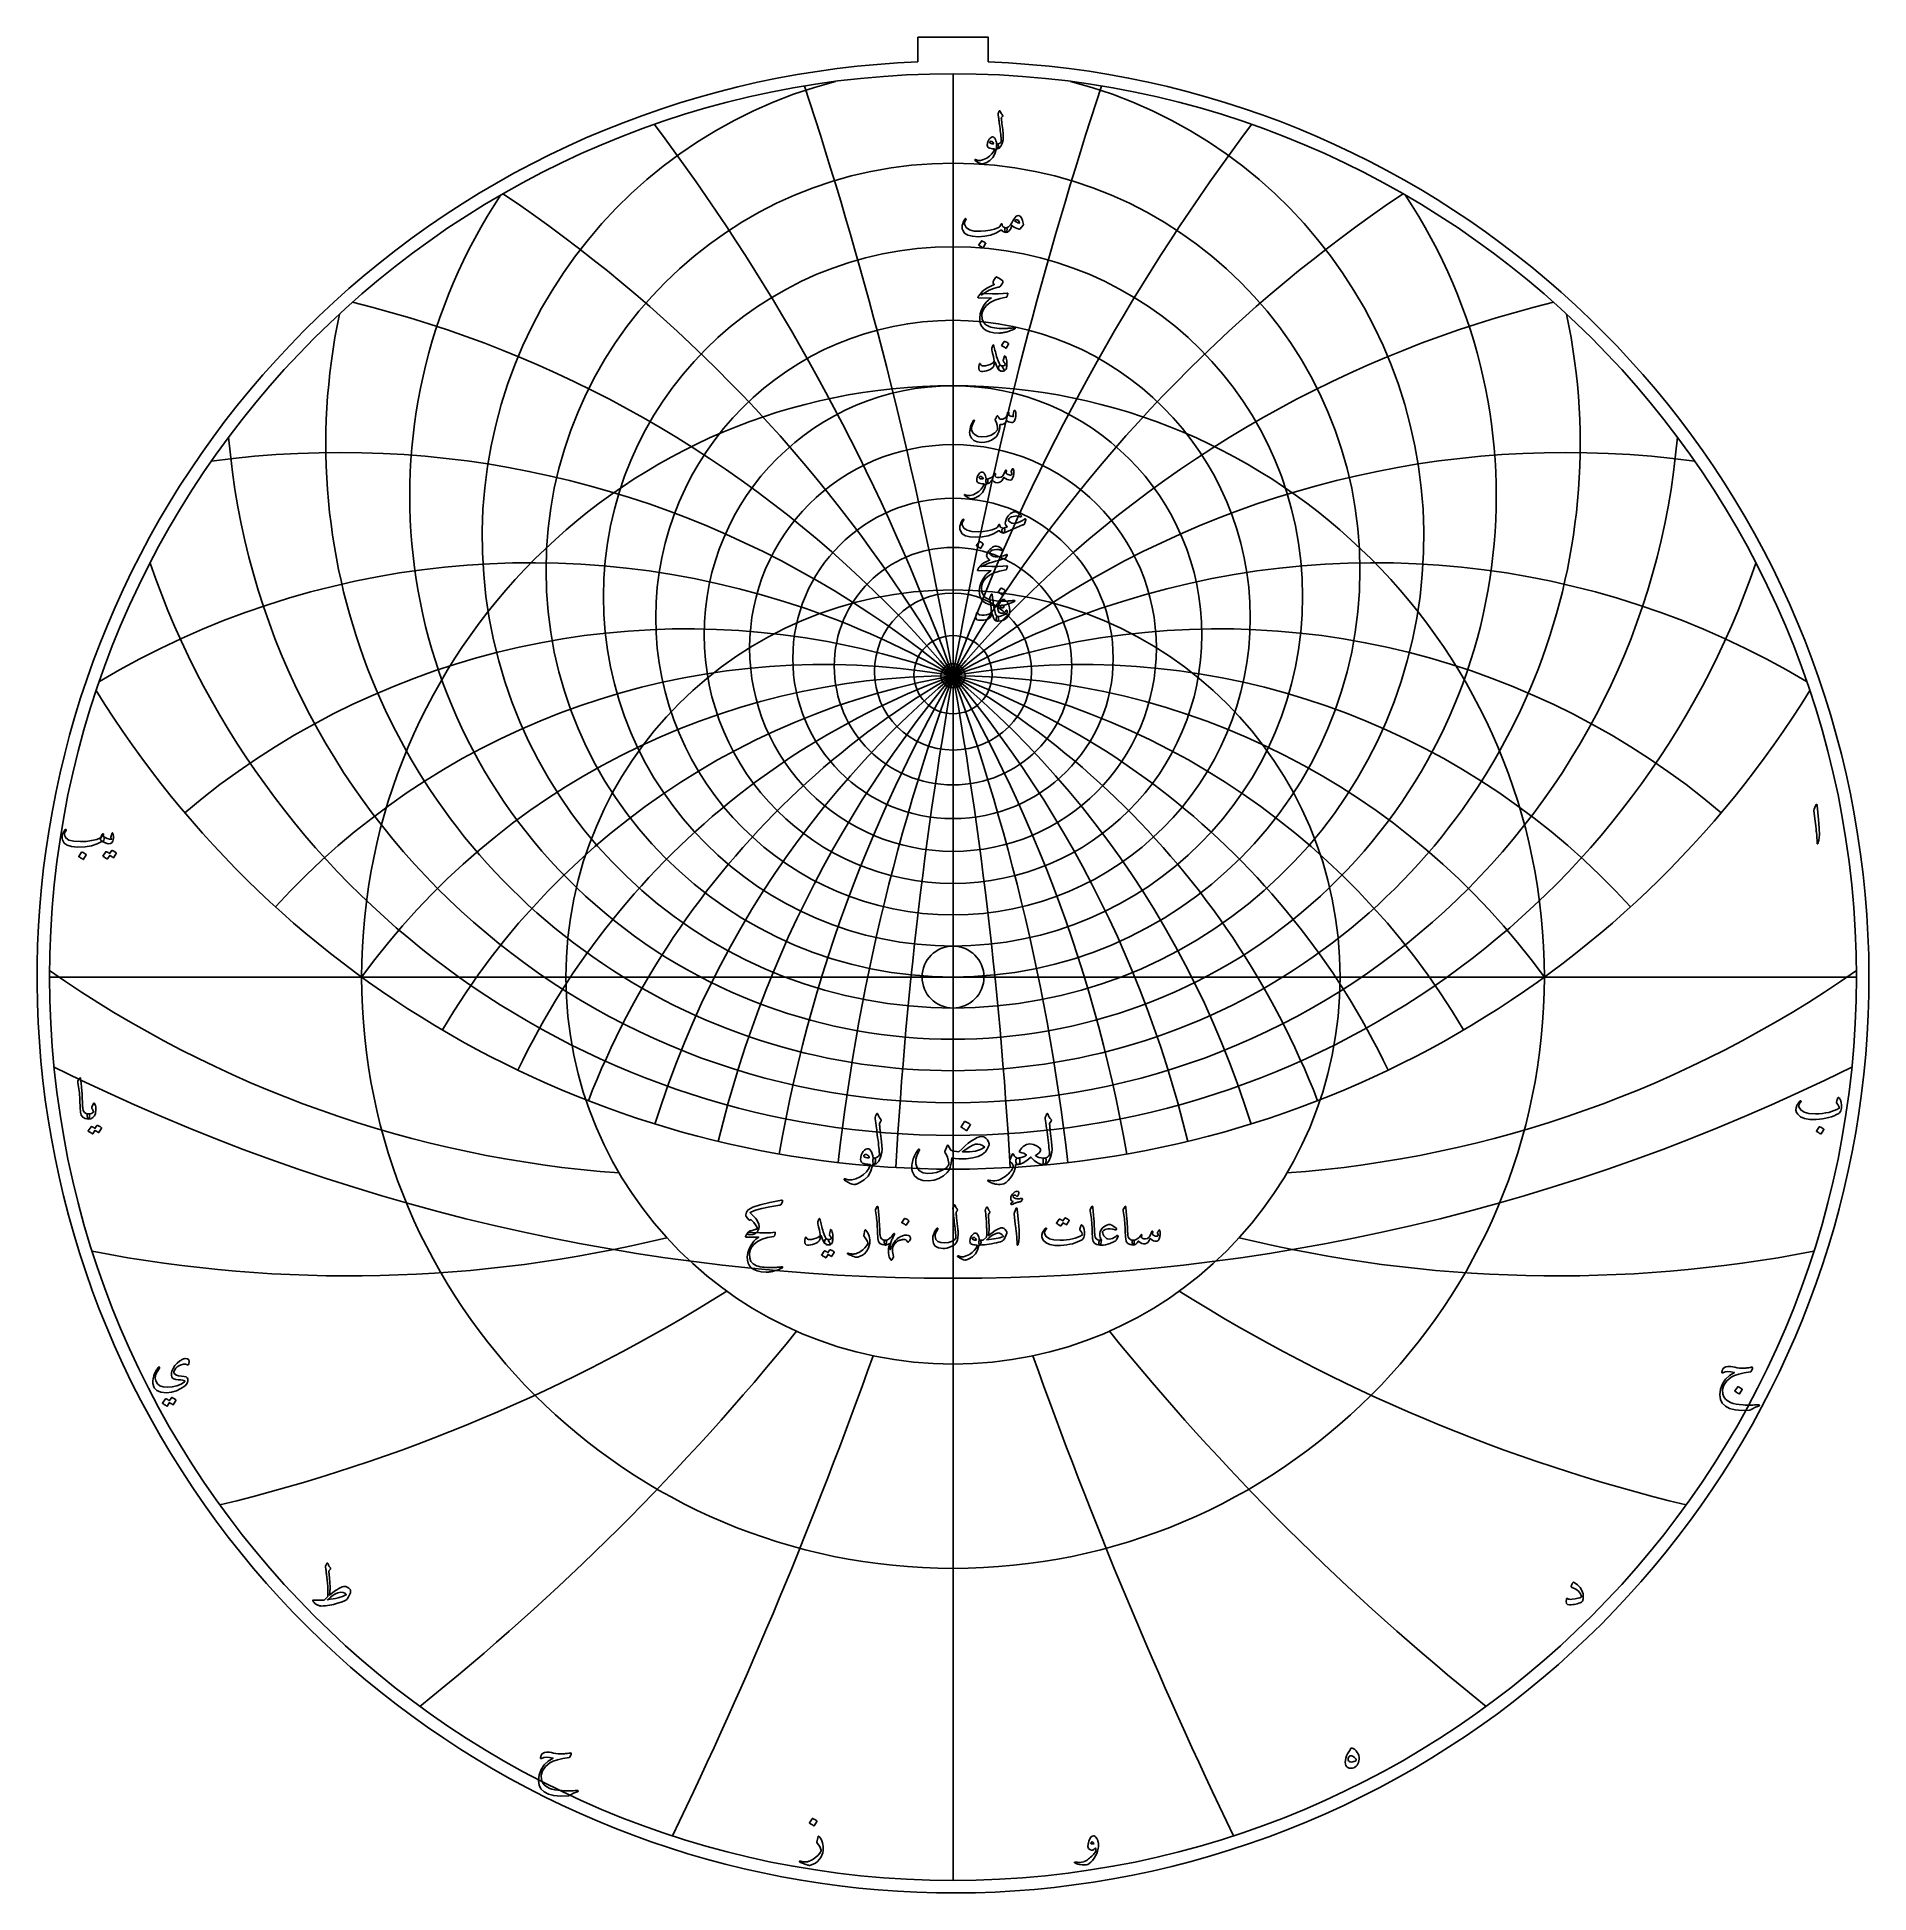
# Model space of a CAD drawing. Header units: millimetres. Extents: x -54 to 54, y -54 to 55.
import ezdxf

# ---------------------------------------------------------------- set-up
doc = ezdxf.new("R2010")
doc.units = ezdxf.units.MM
for name, color, linetype in [('CUT_INNER', 6, 'Continuous'), ('CUT_OUTER', 1, 'Continuous'), ('ENGRAVE', 7, 'Continuous'), ('ENGRAVE_FINE', 8, 'Continuous'), ('TEXT', 5, 'Continuous')]:
    doc.layers.add(name, color=color, linetype=linetype)

msp = doc.modelspace()

# ---------------------------------------------------------------- linework, layer by layer
at = {"layer": 'CUT_INNER'}
msp.add_circle((0, 0), 1.82, dxfattribs=at)
at = {"layer": 'CUT_OUTER'}
for points in [[(-2.065, 55.251), (2.065, 55.251), (2.065, 53.7952)], [(-2.065, 53.7952), (-2.065, 55.251)]]:
    msp.add_lwpolyline(points, dxfattribs=at)
for centre, radius, start, end in [((-0.0002, -0.0001), 53.835, 132.538795, 87.801477), ((-0.0008, 0.0013), 53.8334, 92.197449, 132.539354)]:
    msp.add_arc(centre, radius, start, end, dxfattribs=at)
at = {"layer": 'ENGRAVE'}
for points in [[(0, -53.1), (0, 53.1)], [(-53.1, 0), (53.1, 0)], [(0, -53.1), (0, -22.7527)]]:
    msp.add_lwpolyline(points, dxfattribs=at)
for centre, radius in [((0, 0), 53.1), ((0, 23.9206), 23.9206), ((0, 22.3725), 20.5509), ((0, 21.1284), 17.4751), ((0, 0), 34.7587), ((0, 20.132), 14.6267), ((0, 19.3425), 11.9543), ((0, 18.7303), 9.4167), ((0, 18.2737), 6.9799), ((0, 0), 22.7527), ((0, 17.9576), 4.615), ((0, 17.7718), 2.2962), ((0, 17.7104), 0.708)]:
    msp.add_circle(centre, radius, dxfattribs=at)
for centre, radius, start, end in [((0, 25.851), 27.6727, 104.436571, 75.563429), ((0, 28.2753), 31.9286, 146.343028, 33.656972), ((0, 31.3563), 36.8615, 168.076059, 11.923941), ((0, 35.3406), 42.7288, 184.845211, 355.154789), ((0, 40.618), 49.9315, 199.041634, 340.958366), ((0, -25.2537), 42.9641, 36, 144), ((0, -25.2537), 42.9641, 36, 144), ((0, 47.8412), 59.135, 211.615649, 328.384351), ((-14.7796, 55.1582), 66.8508, 235.026154, 265.845624), ((14.7796, 55.1582), 66.8508, 274.154376, 304.973846), ((-35.5348, 61.5481), 79.1142, 259.026824, 283.6824), ((35.5348, 61.5481), 79.1142, 256.3176, 280.973176), ((-66.7787, 66.7787), 100.6328, 283.613701, 302.105382), ((66.7787, 66.7787), 100.6328, 237.894618, 256.386299), ((-122.3845, 70.6587), 145.5294, 308.729876, 321.057664), ((122.3845, 70.6587), 145.5294, 218.942336, 231.270124), ((-272.6096, 73.0455), 284.3586, 334.253386, 340.41728), ((272.6096, 73.0455), 284.3586, 199.58272, 205.746614)]:
    msp.add_arc(centre, radius, start, end, dxfattribs=at)
at = {"layer": 'ENGRAVE_FINE'}
for centre, radius, start, end in [((-243.6616, -25.2537), 247.4205, 3.256593, 18.285878), ((-243.6616, -25.2537), 247.4205, 3.256593, 18.285878), ((243.6616, -25.2537), 247.4205, 161.714122, 176.743407), ((243.6616, -25.2537), 247.4205, 161.714122, 176.743407), ((-118.0429, -25.2537), 125.6187, 6.558023, 36.869498), ((-118.0429, -25.2537), 125.6187, 6.558023, 36.869498), ((118.0429, -25.2537), 125.6187, 143.130502, 173.441977), ((118.0429, -25.2537), 125.6187, 143.130502, 173.441977), ((-74.416, -25.2537), 85.9282, 9.951474, 56.069558), ((-74.416, -25.2537), 85.9282, 9.951474, 56.069558), ((74.416, -25.2537), 85.9282, 123.930442, 170.048526), ((74.416, -25.2537), 85.9282, 123.930442, 170.048526), ((-51.2026, -25.2537), 66.8403, 13.489072, 76.236453), ((-51.2026, -25.2537), 66.8403, 13.489072, 76.236453), ((51.2026, -25.2537), 66.8403, 103.763547, 166.510928), ((51.2026, -25.2537), 66.8403, 103.763547, 166.510928), ((-36.0512, -25.2537), 56.0857, 17.231004, 97.725349), ((-36.0512, -25.2537), 56.0857, 17.231004, 97.725349), ((36.0512, -25.2537), 56.0857, 82.274651, 162.768996), ((36.0512, -25.2537), 56.0857, 82.274651, 162.768996), ((-24.8053, -25.2537), 49.6107, 21.249547, 120.755909), ((-24.8053, -25.2537), 49.6107, 21.249547, 120.755909), ((24.8053, -25.2537), 49.6107, 59.244091, 158.750453), ((24.8053, -25.2537), 49.6107, 59.244091, 158.750453), ((-15.6377, -25.2537), 45.7215, 25.634518, 130.214249), ((-15.6377, -25.2537), 45.7215, 25.634518, 130.214249), ((15.6377, -25.2537), 45.7215, 49.785751, 154.365482), ((15.6377, -25.2537), 45.7215, 49.785751, 154.365482), ((-7.5757, -25.2537), 43.6269, 30.500929, 137.66478), ((-7.5757, -25.2537), 43.6269, 30.500929, 137.66478), ((7.5757, -25.2537), 43.6269, 42.33522, 149.499071), ((7.5757, -25.2537), 43.6269, 42.33522, 149.499071), ((0, 100.8737), 118.5841, 243.541053, 296.458947)]:
    msp.add_arc(centre, radius, start, end, dxfattribs=at)
at = {"layer": 'TEXT'}
for points in [[(2.6536, 50.7576), (2.6748, 50.8088), (2.6913, 50.8494), (2.703, 50.8794), (2.7101, 50.8989), (2.7156, 50.9112), (2.7227, 50.9201), (2.7313, 50.9254), (2.7415, 50.9271), (2.7531, 50.9252), (2.7627, 50.9193), (2.7704, 50.9095), (2.776, 50.8957), (2.8021, 50.8284), (2.8334, 50.7678), (2.8697, 50.7138), (2.9111, 50.6665), (2.9227, 50.6514), (2.926, 50.6343), (2.9211, 50.6153), (2.9079, 50.5943), (2.8389, 50.4969), (2.8436, 50.4533), (2.8483, 50.4106), (2.853, 50.3685), (2.8577, 50.3273), (2.8624, 50.2869), (2.8671, 50.2473), (2.8718, 50.2084), (2.8765, 50.1703), (2.9199, 49.8178), (2.9464, 49.5423), (2.956, 49.3436), (2.9488, 49.2219), (2.8895, 49.0011), (2.8122, 48.838), (2.7168, 48.7326), (2.6033, 48.6849), (2.6002, 48.6849), (2.597, 48.6849), (2.5939, 48.6849), (2.5908, 48.6849), (2.5721, 48.7026), (2.5601, 48.743), (2.5548, 48.8062), (2.5562, 48.8922), (2.5592, 48.924), (2.568, 48.9472), (2.5827, 48.9617), (2.6033, 48.9676), (2.683, 48.9835), (2.7494, 49.0123), (2.8023, 49.0541), (2.842, 49.1089), (2.8393, 49.1746), (2.8345, 49.2494), (2.8276, 49.3332), (2.8184, 49.4261), (2.8074, 49.5275), (2.7945, 49.6372), (2.7799, 49.7552), (2.7635, 49.8814), (2.7484, 50.0054), (2.7344, 50.1169), (2.7217, 50.2159), (2.7101, 50.3022), (2.7001, 50.376), (2.692, 50.4372), (2.686, 50.4859), (2.6818, 50.522), (2.6504, 50.701), (2.6495, 50.7187), (2.6496, 50.734), (2.651, 50.747), (2.6536, 50.7576)], [(2.5405, 48.6504), (2.4669, 48.3919), (2.3435, 48.1754), (2.1702, 48.0009), (1.947, 47.8685), (1.9158, 47.855), (1.885, 47.8429), (1.8546, 47.8322), (1.8245, 47.8229), (1.7951, 47.8152), (1.7664, 47.8092), (1.7386, 47.805), (1.7115, 47.8025), (1.644, 47.8121), (1.5545, 47.8473), (1.443, 47.9079), (1.3095, 47.9941), (1.2952, 48.0064), (1.2867, 48.0184), (1.2842, 48.03), (1.2875, 48.0412), (1.295, 48.0498), (1.3048, 48.0537), (1.317, 48.053), (1.3315, 48.0475), (1.4703, 48.0025), (1.6259, 48.0027), (1.7984, 48.048), (1.9878, 48.1385), (2.1425, 48.2435), (2.2705, 48.367), (2.3717, 48.5089), (2.4463, 48.6692), (2.4457, 48.6749), (2.444, 48.6794), (2.441, 48.6828), (2.4369, 48.6849), (2.3287, 48.6912), (2.2367, 48.7038), (2.1607, 48.7226), (2.1009, 48.7477), (2.0546, 48.7866), (2.0255, 48.8404), (2.0137, 48.9091), (2.0192, 48.9927), (2.021, 49.0038), (2.0232, 49.0151), (2.0257, 49.0266), (2.0286, 49.0382), (2.032, 49.0503), (2.0357, 49.063), (2.0398, 49.0762), (2.0443, 49.09), (2.0812, 49.1797), (2.126, 49.2541), (2.1786, 49.3132), (2.239, 49.357), (2.3009, 49.3809), (2.3576, 49.3805), (2.4092, 49.3558), (2.4557, 49.3067), (2.4964, 49.2384), (2.5272, 49.1591), (2.5482, 49.0688), (2.5594, 48.9676), (2.5655, 48.9677), (2.5715, 48.968), (2.5773, 48.9685), (2.5829, 48.9691), (2.5885, 48.9698), (2.5943, 48.9703), (2.6003, 48.9706), (2.6065, 48.9707), (2.6277, 48.9662), (2.6442, 48.9527), (2.6559, 48.9301), (2.663, 48.8985), (2.6659, 48.8637), (2.6653, 48.8286), (2.6612, 48.7931), (2.6536, 48.7572), (2.6436, 48.7256), (2.6324, 48.703), (2.62, 48.6895), (2.6065, 48.6849), (2.5468, 48.6849), (2.5464, 48.6793), (2.5452, 48.6716), (2.5433, 48.662), (2.5405, 48.6504)], [(2.3898, 49.0021), (2.3568, 49.0596), (2.3207, 49.1003), (2.2814, 49.124), (2.239, 49.1309), (2.2137, 49.1242), (2.1912, 49.1136), (2.1713, 49.0991), (2.1543, 49.0806), (2.1488, 49.0708), (2.148, 49.0602), (2.1519, 49.0488), (2.1605, 49.0367), (2.1929, 49.0082), (2.2398, 48.9888), (2.3013, 48.9784), (2.3772, 48.977), (2.3851, 48.9786), (2.3898, 48.9833), (2.3914, 48.9911), (2.3898, 49.0021)], [(3.8438, 44.7657), (3.9421, 44.7308), (4.0235, 44.6323), (4.0881, 44.4702), (4.1358, 44.2444), (4.1376, 44.2282), (4.1366, 44.2138), (4.1329, 44.2015), (4.1264, 44.1911), (3.9537, 43.9744), (3.9417, 43.9612), (3.9278, 43.9532), (3.9119, 43.9502), (3.894, 43.9524), (3.7766, 43.9924), (3.6663, 44.0435), (3.5631, 44.1055), (3.4669, 44.1785), (3.3894, 43.9985), (3.3044, 43.87), (3.212, 43.7928), (3.1121, 43.7671), (3.1009, 43.7712), (3.0893, 43.7836), (3.0773, 43.8042), (3.065, 43.8331), (3.0459, 43.9045), (3.039, 43.9618), (3.0443, 44.005), (3.0618, 44.034), (3.072, 44.0409), (3.0838, 44.0458), (3.0971, 44.0488), (3.1121, 44.0497), (3.1835, 44.0619), (3.2534, 44.0953), (3.3217, 44.1498), (3.3884, 44.2256), (3.4177, 44.2696), (3.4614, 44.3418), (3.5197, 44.4423), (3.5925, 44.571), (3.6494, 44.6562), (3.7103, 44.7171), (3.7751, 44.7536), (3.8438, 44.7657)], [(0.716, 44.5648), (0.7272, 44.5769), (0.7388, 44.582), (0.7507, 44.5801), (0.7631, 44.571), (0.7725, 44.5593), (0.7757, 44.5459), (0.7725, 44.531), (0.7631, 44.5145), (0.7152, 44.4403), (0.6846, 44.3716), (0.6712, 44.3084), (0.6752, 44.2507), (0.7735, 44.0611), (0.9649, 43.9288), (1.2493, 43.8539), (1.6267, 43.8362), (1.9068, 43.8568), (2.1755, 43.8998), (2.4328, 43.9652), (2.6787, 44.0529), (2.7221, 44.0786), (2.758, 44.118), (2.7864, 44.1712), (2.8074, 44.2382), (2.8145, 44.2572), (2.8263, 44.2704), (2.8428, 44.2776), (2.864, 44.279), (2.8791, 44.2725), (2.8899, 44.2594), (2.8964, 44.2395), (2.8985, 44.213), (2.9132, 44.1475), (2.9543, 44.0984), (3.0216, 44.0658), (3.1152, 44.0497), (3.149, 44.0423), (3.1717, 44.0231), (3.1835, 43.992), (3.1843, 43.9493), (3.1729, 43.8696), (3.1576, 43.8127), (3.1384, 43.7785), (3.1152, 43.7671), (3.0463, 43.7761), (2.981, 43.8032), (2.9191, 43.8484), (2.8608, 43.9116), (2.8559, 43.9141), (2.8475, 43.9124), (2.8355, 43.9063), (2.82, 43.8959), (2.5272, 43.731), (2.2076, 43.6132), (1.8614, 43.5426), (1.4885, 43.519), (1.1439, 43.5426), (0.8761, 43.6132), (0.6854, 43.731), (0.5715, 43.8959), (0.5456, 43.9879), (0.537, 44.0819), (0.5456, 44.1779), (0.5715, 44.2758), (0.6065, 44.3669), (0.6422, 44.4454), (0.6787, 44.5114), (0.716, 44.5648)], [(3.6177, 44.458), (3.6765, 44.4089), (3.7433, 44.3685), (3.8178, 44.3367), (3.9003, 44.3135), (3.8958, 44.3754), (3.8791, 44.4258), (3.8502, 44.4649), (3.8092, 44.4925), (3.7619, 44.5069), (3.7142, 44.5059), (3.6661, 44.4896), (3.6177, 44.458)], [(1.6675, 43.2615), (1.6714, 43.2655), (1.6769, 43.2678), (1.684, 43.2686), (1.6926, 43.2678), (1.7537, 43.2431), (1.8112, 43.2128), (1.8652, 43.1771), (1.9156, 43.1359), (1.9205, 43.1296), (1.9227, 43.1234), (1.9221, 43.1171), (1.9187, 43.1108), (1.7711, 42.8721), (1.7656, 42.8664), (1.7586, 42.8651), (1.7499, 42.868), (1.7397, 42.8753), (1.7309, 42.8815), (1.717, 42.891), (1.6979, 42.9035), (1.6738, 42.9192), (1.6442, 42.9381), (1.6086, 42.9601), (1.5672, 42.9852), (1.5199, 43.0134), (1.5136, 43.0181), (1.5105, 43.0229), (1.5105, 43.0276), (1.5136, 43.0323)], [(2.6504, 40.5431), (2.376, 40.4715), (2.1338, 40.379), (1.9238, 40.2658), (1.746, 40.1317), (1.7187, 40.1111), (1.6934, 40.0995), (1.6701, 40.097), (1.6487, 40.1035), (1.6237, 40.1331), (1.6275, 40.1749), (1.6599, 40.2289), (1.7209, 40.295), (1.8652, 40.4148), (2.031, 40.5227), (2.2184, 40.6189), (2.4275, 40.7033), (2.3678, 40.7912), (2.3566, 40.8132), (2.3513, 40.8352), (2.3519, 40.8571), (2.3584, 40.8791), (2.4006, 40.9629), (2.4392, 41.0322), (2.4744, 41.087), (2.506, 41.1272), (2.5262, 41.1463), (2.546, 41.1563), (2.5654, 41.1572), (2.5845, 41.1492), (2.695, 41.0868), (2.7878, 41.0283), (2.863, 40.9737), (2.9205, 40.9231), (2.9317, 40.9068), (2.937, 40.8862), (2.9364, 40.8613), (2.9299, 40.832), (2.9097, 40.7863), (2.8773, 40.7308), (2.8328, 40.6654), (2.776, 40.5902), (2.7611, 40.579), (2.7352, 40.5675), (2.6983, 40.5555), (2.6504, 40.5431)], [(1.9093, 40.1788), (2.3123, 40.1647), (2.6606, 40.1631), (2.9545, 40.1741), (3.1937, 40.1977), (3.2011, 40.1986), (3.2074, 40.1981), (3.2128, 40.1962), (3.2173, 40.193), (3.2205, 40.1886), (3.2224, 40.1832), (3.2229, 40.1768), (3.222, 40.1694), (3.2158, 40.1408), (3.2098, 40.1145), (3.204, 40.0905), (3.1984, 40.0689), (3.193, 40.0497), (3.1878, 40.0328), (3.1828, 40.0183), (3.178, 40.0061), (3.1678, 39.9867), (3.156, 39.9724), (3.1427, 39.9631), (3.1278, 39.959), (2.7651, 39.8933), (2.4495, 39.7902), (2.181, 39.6499), (1.9596, 39.4723), (1.8477, 39.3445), (1.7664, 39.2093), (1.7158, 39.0666), (1.6958, 38.9164), (1.715, 38.6807), (1.7916, 38.4886), (1.9254, 38.34), (2.1166, 38.235), (2.2157, 38.2032), (2.3246, 38.1769), (2.4434, 38.1561), (2.5719, 38.1408), (2.7101, 38.1308), (2.8577, 38.1259), (3.0147, 38.1261), (3.1811, 38.1313), (3.2403, 38.1347), (3.2985, 38.1384), (3.3557, 38.1425), (3.412, 38.1471), (3.4668, 38.152), (3.5199, 38.1573), (3.5712, 38.1629), (3.6208, 38.169), (3.6359, 38.1698), (3.6467, 38.1659), (3.6532, 38.1573), (3.6553, 38.1439), (3.6542, 38.1284), (3.6506, 38.1164), (3.6447, 38.108), (3.6365, 38.1031), (3.5478, 38.0656), (3.4638, 38.0316), (3.3845, 38.0012), (3.3099, 37.9743), (3.2402, 37.9508), (3.1757, 37.9304), (3.1162, 37.9131), (3.0618, 37.899), (3.0107, 37.8886), (2.9609, 37.8793), (2.9126, 37.8713), (2.8655, 37.8644), (2.8197, 37.8591), (2.7749, 37.8558), (2.731, 37.8544), (2.6881, 37.855), (2.3953, 37.8778), (2.1511, 37.9272), (1.9556, 38.0034), (1.8088, 38.1062), (1.7011, 38.2348), (1.6259, 38.3849), (1.5833, 38.5567), (1.5733, 38.75), (1.6041, 38.9898), (1.6777, 39.2226), (1.7941, 39.4483), (1.9533, 39.667), (2.0155, 39.7331), (2.086, 39.7965), (2.1647, 39.8572), (2.2516, 39.9151), (1.4917, 39.9213), (1.4734, 39.9292), (1.4657, 39.9433), (1.4687, 39.9637), (1.4822, 39.9904), (1.5077, 40.0293), (1.5309, 40.0642), (1.5517, 40.0952), (1.5702, 40.1223), (1.5863, 40.1453), (1.6, 40.1639), (1.6114, 40.1783), (1.6204, 40.1883), (1.6408, 40.19), (1.6958, 40.189), (1.7853, 40.1853), (1.9093, 40.1788)], [(2.4071, 37.0909), (2.4251, 37.0086), (2.4447, 36.9249), (2.4659, 36.8398), (2.4887, 36.7533), (2.513, 36.6651), (2.539, 36.5747), (2.5664, 36.4822), (2.5955, 36.3875), (2.6542, 36.2171), (2.7077, 36.0891), (2.7562, 36.0036), (2.7996, 35.9604), (2.8375, 35.9347), (2.8758, 35.8984), (2.9144, 35.8515), (2.9535, 35.794), (2.9904, 35.7227), (3.0006, 35.6691), (2.9841, 35.6332), (2.9409, 35.615), (2.8014, 35.6291), (2.6779, 35.7217), (2.5706, 35.8929), (2.4793, 36.1425), (2.4773, 36.1467), (2.4746, 36.1496), (2.471, 36.1514), (2.4667, 36.152), (2.4636, 36.1514), (2.4604, 36.1496), (2.4573, 36.1467), (2.4542, 36.1425), (2.4453, 36.1021), (2.4345, 36.0593), (2.4218, 36.0142), (2.4071, 35.9667), (2.391, 35.9217), (2.3741, 35.8842), (2.3564, 35.8542), (2.338, 35.8316), (2.2716, 35.7737), (2.1888, 35.7225), (2.0895, 35.678), (1.9737, 35.6401), (1.8559, 35.612), (1.7539, 35.6), (1.6675, 35.6042), (1.5969, 35.6244), (1.5364, 35.675), (1.5089, 35.7641), (1.5144, 35.8917), (1.5529, 36.0577), (1.5566, 36.0632), (1.5615, 36.0672), (1.5676, 36.0695), (1.5749, 36.0703), (1.5835, 36.0693), (1.5906, 36.0664), (1.5961, 36.0615), (1.6, 36.0546), (1.6149, 36.0199), (1.6314, 35.991), (1.6495, 35.968), (1.6691, 35.951), (1.7303, 35.9282), (1.8135, 35.9227), (1.9187, 35.9345), (2.0459, 35.9635), (2.1815, 36.0071), (2.2869, 36.0562), (2.3621, 36.1107), (2.4071, 36.1708), (2.4145, 36.2316), (2.4023, 36.3357), (2.3706, 36.4829), (2.3191, 36.6732), (2.2944, 36.7735), (2.2799, 36.8546), (2.2756, 36.9164), (2.2814, 36.959), (2.3411, 37.1286), (2.3476, 37.1465), (2.3545, 37.1592), (2.3617, 37.1669), (2.3694, 37.1694), (2.3788, 37.1645), (2.3882, 37.1498), (2.3976, 37.1253), (2.4071, 37.0909)], [(3.0131, 37.361), (3.0171, 37.3649), (3.0226, 37.3673), (3.0296, 37.368), (3.0383, 37.3673), (3.0993, 37.3425), (3.1568, 37.3123), (3.2108, 37.2766), (3.2612, 37.2354), (3.2661, 37.2291), (3.2683, 37.2228), (3.2677, 37.2165), (3.2644, 37.2102), (3.1168, 36.9716), (3.1113, 36.9659), (3.1042, 36.9645), (3.0956, 36.9675), (3.0854, 36.9747), (3.0765, 36.981), (3.0626, 36.9904), (3.0436, 37.003), (3.0194, 37.0187), (2.9898, 37.0375), (2.9543, 37.0595), (2.9128, 37.0846), (2.8655, 37.1129), (2.8593, 37.1176), (2.8561, 37.1223), (2.8561, 37.127), (2.8593, 37.1317)], [(3.0414, 36.0766), (3.023, 36.1074), (3.0053, 36.1339), (2.9884, 36.1561), (2.9723, 36.1739), (2.9607, 36.1892), (2.9543, 36.2069), (2.9529, 36.2269), (2.9566, 36.2493), (3.0226, 36.488), (3.0318, 36.5088), (3.0438, 36.5147), (3.0585, 36.5056), (3.0759, 36.4817), (3.1022, 36.4309), (3.1246, 36.3694), (3.1431, 36.2974), (3.1576, 36.2148), (3.166, 36.1355), (3.1694, 36.0577), (3.1676, 35.9816), (3.1607, 35.907), (3.1495, 35.842), (3.1348, 35.7853), (3.1166, 35.7368), (3.0948, 35.6966), (3.0679, 35.6668), (3.0312, 35.6432), (2.9847, 35.626), (2.9284, 35.615), (2.8706, 35.6128), (2.8169, 35.622), (2.767, 35.6426), (2.7211, 35.6746), (2.6856, 35.7153), (2.6669, 35.7618), (2.6652, 35.8142), (2.6803, 35.8725), (2.7044, 35.9202), (2.7329, 35.9502), (2.7656, 35.9626), (2.8027, 35.9573), (2.8883, 35.9366), (2.9629, 35.9345), (3.0265, 35.9508), (3.0791, 35.9855), (3.0803, 35.9947), (3.0744, 36.013), (3.0614, 36.0403), (3.0414, 36.0766)], [(3.5831, 33.2805), (3.5886, 33.2942), (3.5957, 33.3041), (3.6043, 33.3099), (3.6145, 33.3119), (3.6277, 33.3103), (3.6388, 33.3056), (3.6481, 33.2978), (3.6553, 33.2868), (3.6732, 33.2475), (3.686, 33.1989), (3.6936, 33.1408), (3.6962, 33.0732), (3.6893, 32.9629), (3.6687, 32.8581), (3.6343, 32.7588), (3.5862, 32.665), (3.5698, 32.6424), (3.5517, 32.625), (3.5321, 32.6126), (3.5109, 32.6053), (3.4341, 32.6004), (3.3515, 32.614), (3.263, 32.646), (3.1686, 32.6964), (3.0891, 32.5875), (2.9951, 32.5151), (2.8865, 32.4791), (2.7635, 32.4797), (2.7595, 32.4135), (2.7537, 32.3498), (2.7461, 32.2887), (2.7368, 32.2301), (2.7257, 32.1736), (2.7128, 32.119), (2.6982, 32.0661), (2.6818, 32.015), (2.6438, 31.9227), (2.5923, 31.8375), (2.5276, 31.7594), (2.4495, 31.6884), (2.2667, 31.5667), (2.0734, 31.4811), (1.8695, 31.4316), (1.6549, 31.4183), (1.4133, 31.4511), (1.2224, 31.5368), (1.082, 31.6756), (0.9923, 31.8674), (0.9802, 31.9365), (0.9782, 32.0181), (0.9865, 32.1123), (1.0049, 32.2191), (1.0345, 32.3361), (1.0763, 32.4577), (1.1303, 32.5841), (1.1965, 32.7153), (1.2018, 32.7235), (1.2082, 32.7294), (1.2159, 32.7329), (1.2247, 32.7341), (1.2336, 32.7333), (1.2412, 32.731), (1.2477, 32.727), (1.253, 32.7215), (1.2565, 32.7135), (1.2577, 32.705), (1.2565, 32.6962), (1.253, 32.687), (1.169, 32.5125), (1.1148, 32.369), (1.0905, 32.2566), (1.096, 32.1751), (1.1753, 31.9955), (1.3001, 31.865), (1.4705, 31.7836), (1.6864, 31.7512), (1.9882, 31.7704), (2.2438, 31.847), (2.453, 31.9808), (2.6159, 32.172), (2.6153, 32.298), (2.5947, 32.4311), (2.5541, 32.5712), (2.4934, 32.7184), (2.4858, 32.7333), (2.4816, 32.7467), (2.4811, 32.7584), (2.484, 32.7686), (2.5009, 32.8037), (2.517, 32.8365), (2.5323, 32.8673), (2.5468, 32.8958), (2.5605, 32.9218), (2.5735, 32.9449), (2.5857, 32.965), (2.597, 32.9822), (2.6035, 32.9894), (2.6104, 32.9924), (2.6177, 32.991), (2.6253, 32.9853), (2.6292, 32.981), (2.6347, 32.9743), (2.6418, 32.9653), (2.6504, 32.9539), (2.6602, 32.9402), (2.6708, 32.9241), (2.6822, 32.9056), (2.6944, 32.8848), (2.7191, 32.8448), (2.7399, 32.8157), (2.7568, 32.7977), (2.7698, 32.7906), (2.8514, 32.7837), (2.9331, 32.7977), (3.0147, 32.8324), (3.0964, 32.888), (3.126, 32.9249), (3.1552, 32.9853), (3.1841, 33.0693), (3.2125, 33.1769), (3.2153, 33.1871), (3.2204, 33.1957), (3.2279, 33.2028), (3.2377, 33.2083), (3.2469, 33.2118), (3.2557, 33.213), (3.2642, 33.2118), (3.2722, 33.2083), (3.2842, 33.1887), (3.2887, 33.1518), (3.2858, 33.0976), (3.2754, 33.0261), (3.3388, 32.9873), (3.4065, 32.9618), (3.4785, 32.9496), (3.5548, 32.9508), (3.5539, 32.9737), (3.5509, 32.9924), (3.546, 33.0067), (3.5391, 33.0167), (3.5313, 33.0261), (3.5266, 33.0356), (3.525, 33.045), (3.5266, 33.0544)], [(1.9234, 28.9562), (1.8498, 28.6977), (1.7264, 28.4812), (1.5531, 28.3067), (1.3299, 28.1743), (1.2987, 28.1608), (1.2679, 28.1487), (1.2375, 28.138), (1.2075, 28.1287), (1.178, 28.121), (1.1494, 28.115), (1.1215, 28.1108), (1.0944, 28.1083), (1.0269, 28.1179), (0.9374, 28.1531), (0.8259, 28.2137), (0.6924, 28.2999), (0.6781, 28.3122), (0.6697, 28.3242), (0.6671, 28.3358), (0.6705, 28.347), (0.6779, 28.3556), (0.6877, 28.3595), (0.6999, 28.3587), (0.7144, 28.3533), (0.8532, 28.3083), (1.0088, 28.3085), (1.1814, 28.3538), (1.3708, 28.4443), (1.5254, 28.5493), (1.6534, 28.6728), (1.7547, 28.8147), (1.8292, 28.975), (1.8286, 28.9807), (1.8269, 28.9852), (1.8239, 28.9886), (1.8198, 28.9907), (1.7117, 28.997), (1.6196, 29.0096), (1.5437, 29.0284), (1.4838, 29.0535), (1.4375, 29.0924), (1.4084, 29.1462), (1.3967, 29.2149), (1.4022, 29.2985), (1.4039, 29.3096), (1.4061, 29.3209), (1.4086, 29.3323), (1.4116, 29.344), (1.4149, 29.3561), (1.4186, 29.3688), (1.4228, 29.382), (1.4273, 29.3958), (1.4642, 29.4855), (1.5089, 29.5599), (1.5615, 29.619), (1.622, 29.6628), (1.6838, 29.6867), (1.7405, 29.6863), (1.7921, 29.6616), (1.8387, 29.6125), (1.8793, 29.5442), (1.9101, 29.4649), (1.9311, 29.3746), (1.9423, 29.2734), (1.9485, 29.2735), (1.9545, 29.2738), (1.9602, 29.2743), (1.9658, 29.2749), (1.9714, 29.2756), (1.9772, 29.2761), (1.9832, 29.2764), (1.9894, 29.2765), (2.0106, 29.272), (2.0271, 29.2585), (2.0389, 29.2359), (2.0459, 29.2043), (2.0489, 29.1695), (2.0483, 29.1344), (2.0442, 29.0989), (2.0365, 29.063), (2.0265, 29.0314), (2.0153, 29.0088), (2.0029, 28.9953), (1.9894, 28.9907), (1.9297, 28.9907), (1.9293, 28.985), (1.9282, 28.9774), (1.9262, 28.9678), (1.9234, 28.9562)], [(3.5093, 29.8857), (3.5162, 29.8904), (3.5242, 29.8889), (3.5335, 29.881), (3.5439, 29.8669), (3.555, 29.8429), (3.5635, 29.8088), (3.5692, 29.7644), (3.5721, 29.7099), (3.5731, 29.6479), (3.5698, 29.5874), (3.5621, 29.5285), (3.5501, 29.4712), (3.5152, 29.3597), (3.4763, 29.2796), (3.4336, 29.231), (3.3868, 29.2137), (3.2763, 29.2202), (3.1741, 29.249), (3.0801, 29.3003), (2.9943, 29.3739), (2.9354, 29.2579), (2.8655, 29.1674), (2.7847, 29.1024), (2.6928, 29.063), (2.5965, 29.0543), (2.4989, 29.0787), (2.4002, 29.136), (2.3003, 29.2263), (2.2194, 29.1232), (2.1401, 29.0496), (2.0624, 29.0055), (1.9863, 28.9907), (1.9709, 28.9994), (1.9564, 29.0253), (1.9427, 29.0685), (1.9297, 29.1289), (1.925, 29.1886), (1.9329, 29.2325), (1.9533, 29.2608), (1.9863, 29.2734), (2.1311, 29.3061), (2.2579, 29.3699), (2.3666, 29.4647), (2.4573, 29.5905), (2.4622, 29.5974), (2.4675, 29.6023), (2.4732, 29.6053), (2.4793, 29.6062), (2.4867, 29.6055), (2.4934, 29.6031), (2.4993, 29.5992), (2.5044, 29.5937), (2.5074, 29.5768), (2.5005, 29.5481), (2.4838, 29.5077), (2.4573, 29.4555), (2.492, 29.4153), (2.546, 29.3856), (2.6192, 29.3666), (2.7117, 29.3582), (2.8269, 29.3823), (2.9276, 29.461), (3.0137, 29.5943), (3.0854, 29.7821), (3.0889, 29.7917), (3.0932, 29.7986), (3.0983, 29.8027), (3.1042, 29.8041), (3.113, 29.8033), (3.1207, 29.8009), (3.1272, 29.797), (3.1325, 29.7915), (3.1364, 29.7837), (3.1388, 29.7758), (3.1395, 29.768), (3.1388, 29.7601), (3.1073, 29.6282), (3.1441, 29.5956), (3.1882, 29.567), (3.2398, 29.5423), (3.2989, 29.5215), (3.3564, 29.5079), (3.4002, 29.505), (3.4302, 29.5126), (3.4465, 29.5309), (3.4518, 29.5587), (3.4489, 29.5984), (3.4377, 29.6498), (3.4182, 29.713), (3.4216, 29.7309), (3.4379, 29.7656), (3.4671, 29.8172), (3.5093, 29.8857)], [(1.7727, 29.3079), (1.7397, 29.3654), (1.7036, 29.406), (1.6644, 29.4298), (1.622, 29.4367), (1.5967, 29.43), (1.5741, 29.4194), (1.5543, 29.4049), (1.5372, 29.3864), (1.5317, 29.3766), (1.5309, 29.366), (1.5348, 29.3546), (1.5435, 29.3425), (1.5759, 29.314), (1.6228, 29.2946), (1.6842, 29.2842), (1.7602, 29.2828), (1.768, 29.2844), (1.7727, 29.2891), (1.7743, 29.2969), (1.7727, 29.3079)], [(4.274, 26.8856), (4.2112, 26.6344), (4.2041, 26.6222), (4.1923, 26.6108), (4.1758, 26.6002), (4.1546, 26.5904), (4.1076, 26.5738), (4.0577, 26.5555), (4.0048, 26.5353), (3.949, 26.5135), (3.8902, 26.49), (3.8284, 26.4652), (3.7638, 26.439), (3.6962, 26.4114), (2.9739, 26.0974), (2.9409, 26.1046), (2.9142, 26.1264), (2.8938, 26.1627), (2.8797, 26.2136), (2.8773, 26.2675), (2.8922, 26.3133), (2.9244, 26.3508), (2.9739, 26.38), (2.9801, 26.3828), (2.9923, 26.3882), (3.0107, 26.3962), (3.0351, 26.4067), (3.0654, 26.4195), (3.1015, 26.4346), (3.1432, 26.4517), (3.1906, 26.4711), (3.1295, 26.5337), (3.0909, 26.6022), (3.0746, 26.6766), (3.0807, 26.7568), (3.1411, 26.9478), (3.244, 27.1093), (3.3892, 27.2414), (3.5768, 27.3441), (3.6178, 27.3537), (3.6655, 27.3511), (3.7199, 27.3364), (3.7809, 27.3095), (3.8443, 27.2728), (3.9026, 27.2318), (3.9558, 27.1865), (4.0039, 27.1368), (4.0175, 27.1186), (4.0235, 27.1015), (4.0222, 27.0856), (4.0133, 27.0709), (4, 27.0595), (3.9851, 27.0536), (3.9686, 27.0532), (3.9505, 27.0583), (3.8565, 27.0879), (3.7566, 27.1015), (3.6508, 27.0989), (3.5391, 27.0803), (3.4381, 27.0501), (3.3578, 27.0096), (3.2983, 26.959), (3.2597, 26.8982), (3.2557, 26.8711), (3.2659, 26.8401), (3.2903, 26.8051), (3.3287, 26.7663), (3.3727, 26.7309), (3.4167, 26.7035), (3.4606, 26.6838), (3.5046, 26.6721), (3.6363, 26.6687), (3.777, 26.6964), (3.9268, 26.7551), (4.0856, 26.8448), (4.1026, 26.8556), (4.1193, 26.866), (4.1356, 26.876), (4.1515, 26.8856), (4.1668, 26.8946), (4.1813, 26.9029), (4.1951, 26.9103), (4.208, 26.917), (4.2439, 26.9339), (4.2669, 26.9343), (4.2769, 26.9182), (4.274, 26.8856)], [(0.5778, 26.895), (0.589, 26.9072), (0.6006, 26.9123), (0.6126, 26.9103), (0.6249, 26.9013), (0.6343, 26.8895), (0.6375, 26.8762), (0.6343, 26.8613), (0.6249, 26.8448), (0.577, 26.7706), (0.5464, 26.7019), (0.5331, 26.6387), (0.537, 26.581), (0.6353, 26.3914), (0.8267, 26.2591), (1.1111, 26.1841), (1.4885, 26.1665), (1.7686, 26.1871), (2.0373, 26.2301), (2.2946, 26.2954), (2.5405, 26.3831), (2.5839, 26.4089), (2.6198, 26.4483), (2.6483, 26.5015), (2.6693, 26.5684), (2.6763, 26.5875), (2.6881, 26.6006), (2.7046, 26.6079), (2.7258, 26.6092), (2.7409, 26.6028), (2.7517, 26.5896), (2.7582, 26.5698), (2.7603, 26.5433), (2.7751, 26.4777), (2.8161, 26.4287), (2.8834, 26.3961), (2.977, 26.38), (3.0108, 26.3725), (3.0336, 26.3533), (3.0453, 26.3223), (3.0461, 26.2795), (3.0347, 26.1998), (3.0194, 26.1429), (3.0002, 26.1088), (2.977, 26.0974), (2.9081, 26.1064), (2.8428, 26.1335), (2.781, 26.1786), (2.7227, 26.2418), (2.7178, 26.2444), (2.7093, 26.2426), (2.6973, 26.2365), (2.6818, 26.2261), (2.389, 26.0613), (2.0695, 25.9435), (1.7233, 25.8728), (1.3503, 25.8493), (1.0057, 25.8728), (0.738, 25.9435), (0.5472, 26.0613), (0.4334, 26.2261), (0.4075, 26.3182), (0.3988, 26.4122), (0.4075, 26.5082), (0.4334, 26.6061), (0.4683, 26.6972), (0.504, 26.7757), (0.5405, 26.8416), (0.5778, 26.895)], [(1.5293, 25.5918), (1.5333, 25.5957), (1.5388, 25.5981), (1.5458, 25.5988), (1.5545, 25.5981), (1.6155, 25.5733), (1.673, 25.5431), (1.727, 25.5074), (1.7774, 25.4662), (1.7823, 25.4599), (1.7845, 25.4536), (1.7839, 25.4473), (1.7806, 25.441), (1.633, 25.2024), (1.6275, 25.1967), (1.6204, 25.1953), (1.6118, 25.1983), (1.6016, 25.2055), (1.5927, 25.2118), (1.5788, 25.2212), (1.5598, 25.2338), (1.5356, 25.2495), (1.506, 25.2683), (1.4705, 25.2903), (1.429, 25.3154), (1.3817, 25.3437), (1.3755, 25.3484), (1.3723, 25.3531), (1.3723, 25.3578), (1.3755, 25.3625)], [(3.1859, 24.8357), (3.1884, 24.8135), (3.1741, 24.7721), (3.1429, 24.7114), (3.0948, 24.6316), (3.0846, 24.6186), (3.0728, 24.608), (3.0595, 24.5998), (3.0445, 24.5939), (2.8436, 24.5385), (2.6646, 24.4887), (2.5075, 24.4443), (2.3725, 24.4055), (2.2595, 24.3723), (2.1684, 24.345), (2.0993, 24.3236), (2.0522, 24.3081), (1.6722, 24.1385), (1.6455, 24.1366), (1.6251, 24.1401), (1.611, 24.1491), (1.6031, 24.1637), (1.6029, 24.169), (1.6055, 24.1754), (1.6108, 24.1831), (1.6188, 24.1919), (1.6962, 24.2645), (1.812, 24.3411), (1.9662, 24.4216), (2.159, 24.506), (2.1066, 24.5507), (2.0624, 24.5939), (2.0265, 24.6355), (1.9988, 24.6755), (1.9817, 24.7193), (1.9776, 24.7721), (1.9865, 24.8339), (2.0082, 24.9048), (2.0436, 24.9786), (2.093, 25.0524), (2.1566, 25.1262), (2.2343, 25.2), (2.3189, 25.2638), (2.4, 25.3075), (2.4775, 25.3313), (2.5515, 25.335), (2.6518, 25.3148), (2.7423, 25.273), (2.823, 25.2096), (2.8938, 25.1246), (2.9001, 25.114), (2.9032, 25.1042), (2.9032, 25.0952), (2.9001, 25.0869), (2.8932, 25.0793), (2.8852, 25.0751), (2.8759, 25.0745), (2.8655, 25.0775), (2.8193, 25.0922), (2.7749, 25.105), (2.7322, 25.1158), (2.6913, 25.1246), (2.6523, 25.1313), (2.6155, 25.1356), (2.5809, 25.1376), (2.5484, 25.1372), (2.4131, 25.1213), (2.2995, 25.083), (2.2075, 25.0223), (2.137, 24.9393), (2.212, 24.8406), (2.2956, 24.7674), (2.3878, 24.7197), (2.4887, 24.6975), (2.6389, 24.6959), (2.8004, 24.7195), (2.9733, 24.7682), (3.1576, 24.842), (3.1652, 24.8439), (3.1725, 24.8435), (3.1794, 24.8408), (3.1859, 24.8357)], [(1.8826, 24.148), (2.2856, 24.1338), (2.6339, 24.1323), (2.9278, 24.1432), (3.167, 24.1668), (3.1744, 24.1677), (3.1808, 24.1672), (3.1862, 24.1653), (3.1906, 24.1621), (3.1938, 24.1577), (3.1957, 24.1523), (3.1962, 24.1459), (3.1953, 24.1385), (3.1891, 24.1099), (3.1831, 24.0836), (3.1773, 24.0596), (3.1717, 24.038), (3.1663, 24.0188), (3.1611, 24.0019), (3.1561, 23.9874), (3.1513, 23.9752), (3.1411, 23.9558), (3.1293, 23.9415), (3.116, 23.9323), (3.1011, 23.9281), (2.7384, 23.8624), (2.4228, 23.7593), (2.1543, 23.619), (1.9329, 23.4414), (1.821, 23.3136), (1.7397, 23.1784), (1.6891, 23.0357), (1.6691, 22.8855), (1.6883, 22.6498), (1.7649, 22.4577), (1.8987, 22.3091), (2.0899, 22.2041), (2.189, 22.1723), (2.2979, 22.146), (2.4167, 22.1252), (2.5452, 22.1099), (2.6834, 22.0999), (2.831, 22.095), (2.988, 22.0952), (3.1545, 22.1005), (3.2136, 22.1038), (3.2718, 22.1075), (3.329, 22.1117), (3.3853, 22.1162), (3.4401, 22.1211), (3.4932, 22.1264), (3.5445, 22.1321), (3.5941, 22.1382), (3.6092, 22.1389), (3.62, 22.135), (3.6265, 22.1264), (3.6286, 22.113), (3.6275, 22.0975), (3.6239, 22.0856), (3.618, 22.0771), (3.6098, 22.0722), (3.5211, 22.0347), (3.4371, 22.0008), (3.3578, 21.9703), (3.2832, 21.9435), (3.2135, 21.9199), (3.149, 21.8995), (3.0895, 21.8822), (3.0351, 21.8681), (2.984, 21.8577), (2.9342, 21.8485), (2.8859, 21.8404), (2.8389, 21.8335), (2.793, 21.8282), (2.7482, 21.8249), (2.7043, 21.8235), (2.6614, 21.8241), (2.3686, 21.8469), (2.1244, 21.8963), (1.9289, 21.9725), (1.7821, 22.0753), (1.6744, 22.2039), (1.5992, 22.354), (1.5566, 22.5258), (1.5466, 22.7191), (1.5774, 22.959), (1.651, 23.1917), (1.7674, 23.4174), (1.9266, 23.6361), (1.9888, 23.7022), (2.0593, 23.7656), (2.138, 23.8263), (2.2249, 23.8842), (1.465, 23.8905), (1.4467, 23.8983), (1.4391, 23.9124), (1.442, 23.9328), (1.4555, 23.9595), (1.4811, 23.9984), (1.5042, 24.0333), (1.525, 24.0643), (1.5435, 24.0914), (1.5596, 24.1144), (1.5733, 24.133), (1.5847, 24.1474), (1.5937, 24.1574), (1.6141, 24.1591), (1.6691, 24.1582), (1.7586, 24.1544), (1.8826, 24.148)], [(2.6127, 21.1943), (2.6355, 21.1833), (2.6536, 21.166), (2.6669, 21.1425), (2.6756, 21.1126), (2.6812, 21.0757), (2.6826, 21.0404), (2.6797, 21.0066), (2.6724, 20.9744), (2.6616, 20.947), (2.6481, 20.9273), (2.6318, 20.9156), (2.6127, 20.9116), (2.5187, 20.9377), (2.4408, 21.0035), (2.379, 21.1089), (2.3333, 21.2539), (2.3274, 21.279), (2.3223, 21.3007), (2.318, 21.319), (2.3144, 21.334), (2.3117, 21.3457), (2.3097, 21.354), (2.3085, 21.359), (2.3081, 21.3607), (2.3034, 21.3699), (2.2987, 21.3725), (2.294, 21.3684), (2.2893, 21.3576), (2.2359, 21.2371), (2.1762, 21.1425), (2.1103, 21.0738), (2.0381, 21.031), (1.9333, 20.998), (1.8104, 20.9776), (1.6695, 20.9697), (1.5105, 20.9744), (1.4043, 21.0072), (1.3464, 21.0867), (1.3368, 21.2129), (1.3755, 21.3858), (1.3843, 21.4066), (1.3951, 21.4219), (1.4078, 21.4318), (1.4226, 21.4361), (1.4371, 21.4347), (1.4493, 21.4274), (1.4591, 21.4143), (1.4665, 21.3953), (1.4824, 21.3546), (1.5019, 21.3238), (1.5248, 21.3028), (1.5513, 21.2916), (1.6999, 21.2689), (1.841, 21.2665), (1.9747, 21.2846), (2.1009, 21.323), (2.1556, 21.3517), (2.2006, 21.3905), (2.2357, 21.4396), (2.261, 21.4989), (2.2595, 21.527), (2.2516, 21.5923), (2.2375, 21.695), (2.2171, 21.8349), (2.2067, 21.9098), (2.1974, 21.9774), (2.1894, 22.0377), (2.1825, 22.0908), (2.1766, 22.1363), (2.1715, 22.1737), (2.1672, 22.203), (2.1637, 22.2243), (2.1607, 22.2569), (2.1613, 22.2855), (2.1654, 22.3103), (2.1731, 22.3311), (2.1853, 22.3569), (2.1967, 22.3809), (2.2073, 22.4032), (2.2171, 22.4237), (2.2259, 22.4425), (2.2336, 22.4594), (2.24, 22.4746), (2.2453, 22.4881), (2.2508, 22.4989), (2.2579, 22.5061), (2.2665, 22.5099), (2.2767, 22.5101), (2.2879, 22.5057), (2.2964, 22.4991), (2.3021, 22.49), (2.305, 22.4787), (2.3241, 22.318), (2.3439, 22.1658), (2.3642, 22.022), (2.3851, 21.8867), (2.4064, 21.7598), (2.4279, 21.6414), (2.4495, 21.5314), (2.4714, 21.4298), (2.4979, 21.335), (2.5303, 21.2641), (2.5686, 21.2172), (2.6127, 21.1943)], [(2.9739, 22.196), (2.9955, 22.1929), (3.0194, 22.1835), (3.0457, 22.1678), (3.0744, 22.1458), (3.197, 22.0151), (3.2824, 21.8679), (3.3305, 21.7042), (3.3413, 21.524), (3.3317, 21.4302), (3.3123, 21.3466), (3.283, 21.2732), (3.244, 21.21), (3.1174, 21.0795), (2.97, 20.9862), (2.8018, 20.9303), (2.6127, 20.9116), (2.5937, 20.9162), (2.5774, 20.9297), (2.5639, 20.9523), (2.5531, 20.9839), (2.5491, 21.0013), (2.5464, 21.0192), (2.5451, 21.0375), (2.5452, 21.0561), (2.5463, 21.0745), (2.548, 21.0922), (2.5502, 21.1091), (2.5531, 21.1252), (2.5615, 21.1531), (2.5743, 21.1739), (2.5914, 21.1876), (2.6127, 21.1943), (2.7968, 21.219), (2.9566, 21.2649), (3.092, 21.3321), (3.2031, 21.4204), (3.1978, 21.4645), (3.1914, 21.4997), (3.1837, 21.5258), (3.1749, 21.5428), (3.1643, 21.5576), (3.1545, 21.5672), (3.1454, 21.5717), (3.1372, 21.5711), (3.1315, 21.5691), (3.127, 21.5664), (3.1236, 21.5629), (3.1215, 21.5585), (3.0913, 21.4965), (3.054, 21.4486), (3.0096, 21.4149), (2.9582, 21.3953), (2.8088, 21.3837), (2.7062, 21.4243), (2.6502, 21.5171), (2.641, 21.6622), (2.6536, 21.7454), (2.6787, 21.8318), (2.7164, 21.9213), (2.7666, 22.0139), (2.8196, 22.0936), (2.8718, 22.1505), (2.9232, 22.1847), (2.9739, 22.196)], [(2.8074, 22.8586), (2.8114, 22.8626), (2.8169, 22.8649), (2.8239, 22.8657), (2.8326, 22.8649), (2.8936, 22.8402), (2.9511, 22.81), (3.0051, 22.7742), (3.0555, 22.733), (3.0604, 22.7267), (3.0626, 22.7205), (3.062, 22.7142), (3.0587, 22.7079), (2.9111, 22.4692), (2.9056, 22.4636), (2.8985, 22.4622), (2.8899, 22.4651), (2.8797, 22.4724), (2.8708, 22.4787), (2.8569, 22.4881), (2.8379, 22.5006), (2.8137, 22.5163), (2.7841, 22.5352), (2.7486, 22.5572), (2.7072, 22.5823), (2.6599, 22.6106), (2.6536, 22.6153), (2.6504, 22.62), (2.6504, 22.6247), (2.6536, 22.6294)], [(2.8703, 21.8569), (2.839, 21.848), (2.8145, 21.8247), (2.7967, 21.7868), (2.7855, 21.7344), (2.7857, 21.7262), (2.7863, 21.7203), (2.7872, 21.7167), (2.7886, 21.7156), (2.8202, 21.7079), (2.8522, 21.7038), (2.8846, 21.7032), (2.9174, 21.7061), (2.9462, 21.7122), (2.97, 21.7211), (2.9886, 21.7326), (3.0021, 21.747), (2.9668, 21.7974), (2.9331, 21.8325), (2.9009, 21.8524), (2.8703, 21.8569)], [(50.7026, 10.072), (50.7346, 10.134), (50.7604, 10.1557), (50.7799, 10.1373), (50.793, 10.0787), (50.8701, 9.258), (50.9159, 8.7543), (50.9262, 8.3519), (50.9009, 8.0509), (50.8399, 7.8512), (50.8288, 7.8348), (50.819, 7.826), (50.8104, 7.8248), (50.8031, 7.8311), (50.7972, 7.8409), (50.793, 7.8537), (50.7905, 7.8694), (50.7897, 7.888), (50.7897, 8.0331), (50.783, 8.187), (50.7696, 8.3496), (50.7495, 8.5211), (50.7451, 8.5659), (50.7319, 8.6869), (50.7099, 8.8841), (50.6792, 9.1575), (50.6055, 9.7638), (50.6038, 9.7961), (50.6055, 9.8258), (50.6105, 9.853), (50.6189, 9.8777)], [(-49.9489, 8.2699), (-49.9457, 8.2682), (-49.9426, 8.2665), (-49.9398, 8.2648), (-49.9372, 8.2632), (-49.9346, 8.2613), (-49.9318, 8.259), (-49.9287, 8.2563), (-49.9255, 8.2531), (-49.8985, 8.2213), (-49.8878, 8.1761), (-49.8935, 8.1175), (-49.9154, 8.0454), (-49.9357, 8.0017), (-49.9565, 7.9743), (-49.9776, 7.9632), (-49.9992, 7.9684), (-50.0101, 7.9736), (-50.0193, 7.9759), (-50.0268, 7.9753), (-50.0327, 7.9717), (-50.3073, 7.8214), (-50.6356, 7.7155), (-51.0175, 7.6539), (-51.4529, 7.6368), (-51.8051, 7.6669), (-52.0709, 7.7473), (-52.2506, 7.8779), (-52.3439, 8.0588), (-52.3584, 8.1442), (-52.3615, 8.2297), (-52.3534, 8.3151), (-52.3339, 8.4005), (-52.3073, 8.4761), (-52.2744, 8.5454), (-52.2353, 8.6084), (-52.1899, 8.6651), (-52.1813, 8.6722), (-52.1723, 8.6768), (-52.1629, 8.6789), (-52.153, 8.6785), (-52.1438, 8.6745), (-52.1363, 8.6693), (-52.1304, 8.6628), (-52.1262, 8.6551), (-52.1243, 8.6475), (-52.1254, 8.6383), (-52.1294, 8.6274), (-52.1363, 8.6149), (-52.1848, 8.5437), (-52.2167, 8.4742), (-52.2317, 8.4064), (-52.2301, 8.3402), (-52.1505, 8.1744), (-51.9654, 8.0555), (-51.6749, 7.9835), (-51.2788, 7.9583), (-51.17, 7.96), (-51.0614, 7.965), (-50.9531, 7.9734), (-50.845, 7.9851), (-50.7377, 8.0002), (-50.6318, 8.0186), (-50.5275, 8.0404), (-50.4246, 8.0655), (-50.3247, 8.094), (-50.2429, 8.1225), (-50.179, 8.1509), (-50.1332, 8.1794), (-50.1155, 8.1945), (-50.0992, 8.2129), (-50.0845, 8.2347), (-50.0712, 8.2598), (-50.0587, 8.2879), (-50.0465, 8.3184), (-50.0345, 8.3515), (-50.0226, 8.3871), (-50.018, 8.398), (-50.0109, 8.4072), (-50.0013, 8.4147), (-49.9891, 8.4206), (-49.9761, 8.4237), (-49.964, 8.4231), (-49.9527, 8.4187), (-49.9422, 8.4105), (-49.9339, 8.3992), (-49.9288, 8.3854), (-49.9272, 8.3691), (-49.9288, 8.3503)], [(-50.0494, 8.0019), (-50.0858, 8.0364), (-50.1047, 8.0798), (-50.1059, 8.1319), (-50.0896, 8.1928), (-50.0542, 8.2475), (-50.0218, 8.2807), (-49.9923, 8.2927), (-49.9657, 8.2833), (-49.8401, 8.2001), (-49.7145, 8.1417), (-49.5888, 8.108), (-49.4632, 8.099), (-49.4588, 8.0999), (-49.4557, 8.1024), (-49.4538, 8.1066), (-49.4532, 8.1124), (-49.4563, 8.1235), (-49.4657, 8.1401), (-49.4814, 8.162), (-49.5034, 8.1895), (-49.5076, 8.1978), (-49.5101, 8.2062), (-49.511, 8.2146), (-49.5101, 8.223), (-49.4297, 8.4541), (-49.426, 8.4629), (-49.4214, 8.4692), (-49.4159, 8.4729), (-49.4096, 8.4742), (-49.4034, 8.4731), (-49.3979, 8.47), (-49.3933, 8.4648), (-49.3895, 8.4574), (-49.3644, 8.3823), (-49.3493, 8.3075), (-49.3443, 8.2332), (-49.3493, 8.1593), (-49.3657, 8.0674), (-49.3879, 7.9927), (-49.4159, 7.9351), (-49.4498, 7.8947), (-49.4756, 7.8725), (-49.4992, 7.8562), (-49.5208, 7.8457), (-49.5403, 7.8411), (-49.6525, 7.8386), (-49.7747, 7.8646), (-49.9071, 7.919), (-50.0494, 8.0019)], [(-51.2185, 7.3387), (-51.2143, 7.3428), (-51.2084, 7.3454), (-51.2009, 7.3462), (-51.1917, 7.3454), (-51.1266, 7.319), (-51.0652, 7.2867), (-51.0076, 7.2486), (-50.9538, 7.2047), (-50.9486, 7.198), (-50.9463, 7.1913), (-50.9469, 7.1846), (-50.9505, 7.1779), (-51.1079, 6.9233), (-51.1138, 6.9172), (-51.1213, 6.9158), (-51.1305, 6.9189), (-51.1414, 6.9266), (-51.1508, 6.9333), (-51.1657, 6.9434), (-51.186, 6.9568), (-51.2118, 6.9735), (-51.2434, 6.9936), (-51.2813, 7.0171), (-51.3254, 7.0439), (-51.3759, 7.074), (-51.3826, 7.0791), (-51.3859, 7.0841), (-51.3859, 7.0891), (-51.3826, 7.0941)], [(-49.4532, 7.4324), (-49.449, 7.4366), (-49.4431, 7.4391), (-49.4356, 7.44), (-49.4264, 7.4391), (-49.3934, 7.4268), (-49.3615, 7.4132), (-49.3306, 7.3983), (-49.3008, 7.3822), (-49.2718, 7.3646), (-49.2434, 7.3454), (-49.2157, 7.3244), (-49.1886, 7.3018), (-49.1833, 7.2949), (-49.181, 7.2876), (-49.1816, 7.2798), (-49.1852, 7.2717), (-49.346, 7.0171), (-49.3504, 7.0137), (-49.3569, 7.0137), (-49.3655, 7.0171), (-49.3761, 7.0238), (-49.3835, 7.03), (-49.3954, 7.0384), (-49.4119, 7.0492), (-49.4331, 7.0623), (-49.459, 7.0779), (-49.49, 7.0962), (-49.526, 7.1173), (-49.5671, 7.141), (-49.6944, 6.9434), (-49.7002, 6.9373), (-49.7078, 6.9359), (-49.717, 6.939), (-49.7279, 6.9467), (-49.7373, 6.9534), (-49.7521, 6.9635), (-49.7724, 6.9769), (-49.7982, 6.9936), (-49.8298, 7.0137), (-49.8677, 7.0372), (-49.9119, 7.064), (-49.9623, 7.0941), (-49.9676, 7.0991), (-49.9699, 7.1042), (-49.9692, 7.1092), (-49.9657, 7.1142), (-49.8015, 7.3587), (-49.7974, 7.3629), (-49.7915, 7.3654), (-49.784, 7.3663), (-49.7747, 7.3654), (-49.7467, 7.3563), (-49.7195, 7.3458), (-49.6931, 7.3337), (-49.6676, 7.3202), (-49.6429, 7.3055), (-49.619, 7.2897), (-49.596, 7.2728), (-49.5738, 7.2549)], [(-51.3274, -5.9351), (-51.3209, -5.925), (-51.3149, -5.9183), (-51.3092, -5.915), (-51.304, -5.915), (-51.296, -5.9194), (-51.2889, -5.9326), (-51.2826, -5.9545), (-51.2772, -5.9853), (-51.2495, -6.2355), (-51.2269, -6.4668), (-51.2094, -6.6793), (-51.1968, -6.873), (-51.1887, -7.0386), (-51.1813, -7.187), (-51.1745, -7.3183), (-51.1683, -7.4324), (-51.163, -7.5293), (-51.1587, -7.6091), (-51.1554, -7.6717), (-51.1532, -7.7171), (-51.1235, -7.8532), (-51.0578, -7.9533), (-50.956, -8.0173), (-50.8183, -8.0454), (-50.78, -8.0554), (-50.7555, -8.0789), (-50.7448, -8.1157), (-50.7479, -8.166), (-50.7636, -8.2451), (-50.7806, -8.3016), (-50.7988, -8.3355), (-50.8183, -8.3468), (-51.0121, -8.3213), (-51.1549, -8.2447), (-51.2466, -8.117), (-51.2872, -7.9382), (-51.2936, -7.8527), (-51.2994, -7.7669), (-51.3045, -7.681), (-51.309, -7.5948), (-51.3131, -7.5085), (-51.317, -7.4219), (-51.3206, -7.3351), (-51.3241, -7.2481), (-51.3304, -7.0822), (-51.3392, -6.9329), (-51.3505, -6.8), (-51.3643, -6.6837), (-51.3806, -6.572), (-51.3994, -6.453), (-51.4208, -6.3267), (-51.4447, -6.193), (-51.4478, -6.1689), (-51.4472, -6.1469), (-51.4428, -6.1271), (-51.4346, -6.1093)], [(-50.6173, -7.6401), (-50.5235, -7.4324), (-50.5097, -7.4096), (-50.495, -7.4014), (-50.4795, -7.4079), (-50.4632, -7.429), (-50.4331, -7.4924), (-50.4096, -7.5584), (-50.3929, -7.6272), (-50.3828, -7.6987), (-50.3797, -7.7733), (-50.3837, -7.8515), (-50.3948, -7.9333), (-50.413, -8.0186), (-50.4684, -8.1622), (-50.5545, -8.2648), (-50.6711, -8.3263), (-50.8183, -8.3468), (-50.8352, -8.3362), (-50.8526, -8.3041), (-50.8704, -8.2507), (-50.8886, -8.176), (-50.8939, -8.136), (-50.8928, -8.1032), (-50.8855, -8.0774), (-50.8719, -8.0588), (-50.861, -8.0516), (-50.8484, -8.047), (-50.8342, -8.045), (-50.8183, -8.0454), (-50.7255, -8.0424), (-50.6449, -8.0236), (-50.5765, -7.9888), (-50.5202, -7.9382), (-50.5176, -7.9342), (-50.5168, -7.929), (-50.5176, -7.9225), (-50.5202, -7.9147), (-50.5333, -7.8674), (-50.5528, -7.8193), (-50.5786, -7.7703), (-50.6106, -7.7205), (-50.6211, -7.7016), (-50.6257, -7.6819), (-50.6244, -7.6614), (-50.6173, -7.6401)], [(52.0828, -7.1008), (52.1053, -7.129), (52.1259, -7.1602), (52.1446, -7.1943), (52.1615, -7.2314), (52.1765, -7.2712), (52.1896, -7.3135), (52.2008, -7.3583), (52.2101, -7.4056), (52.2222, -7.5006), (52.2251, -7.5948), (52.2189, -7.6882), (52.2034, -7.7807), (52.1799, -7.8632), (52.1498, -7.9298), (52.1129, -7.9805), (52.0694, -8.0152), (51.9312, -8.0883), (51.7847, -8.1534), (51.6297, -8.2105), (51.4664, -8.2597), (51.2948, -8.3006), (51.1147, -8.3326), (50.9263, -8.3558), (50.7295, -8.3703), (50.3606, -8.3665), (50.0579, -8.315), (49.8213, -8.2158), (49.6509, -8.0688), (49.581, -7.9539), (49.5487, -7.8302), (49.5542, -7.6976), (49.5973, -7.5563), (49.6119, -7.5259), (49.6287, -7.4948), (49.6479, -7.463), (49.6693, -7.4307), (49.6931, -7.3977), (49.7192, -7.3641), (49.7475, -7.3299), (49.7782, -7.295), (49.7885, -7.2852), (49.7991, -7.2791), (49.8102, -7.2768), (49.8217, -7.2783), (49.8295, -7.2812), (49.836, -7.2867), (49.8412, -7.2946), (49.8452, -7.3051), (49.8471, -7.3149), (49.846, -7.3244), (49.8421, -7.3334), (49.8351, -7.3419), (49.8065, -7.3761), (49.7807, -7.4114), (49.7579, -7.4481), (49.738, -7.486), (49.7244, -7.5222), (49.7171, -7.5572), (49.716, -7.5909), (49.7213, -7.6233), (49.8259, -7.8128), (50.0227, -7.9457), (50.3116, -8.0221), (50.6927, -8.042), (50.9021, -8.034), (51.1017, -8.0165), (51.2915, -7.9896), (51.4715, -7.9533), (51.6418, -7.9075), (51.8027, -7.8523), (51.9541, -7.7878), (52.0962, -7.7138), (52.0824, -7.6447), (52.051, -7.568), (52.002, -7.4839), (51.9354, -7.3922), (51.9333, -7.3834), (51.9337, -7.3671), (51.9367, -7.3432), (51.9421, -7.3118), (51.9436, -7.3086), (51.9446, -7.3059), (51.9452, -7.3036), (51.9454, -7.3017), (51.9563, -7.259), (51.9722, -7.2113), (51.9932, -7.1585), (52.0191, -7.1008), (52.0307, -7.0832), (52.0451, -7.0773), (52.0625, -7.0832), (52.0828, -7.1008)], [(-50.3192, -8.7254), (-50.315, -8.7212), (-50.3091, -8.7187), (-50.3016, -8.7178), (-50.2924, -8.7187), (-50.2594, -8.731), (-50.2275, -8.7446), (-50.1966, -8.7595), (-50.1668, -8.7756), (-50.1378, -8.7932), (-50.1094, -8.8124), (-50.0817, -8.8334), (-50.0546, -8.856), (-50.0493, -8.8629), (-50.047, -8.8702), (-50.0476, -8.878), (-50.0512, -8.8861), (-50.212, -9.1407), (-50.2164, -9.1441), (-50.2229, -9.1441), (-50.2315, -9.1407), (-50.2421, -9.134), (-50.2495, -9.1278), (-50.2614, -9.1194), (-50.2779, -9.1086), (-50.2991, -9.0955), (-50.325, -9.0799), (-50.356, -9.0616), (-50.392, -9.0405), (-50.4331, -9.0168), (-50.5604, -9.2144), (-50.5662, -9.2205), (-50.5738, -9.2219), (-50.583, -9.2188), (-50.5938, -9.2111), (-50.6033, -9.2044), (-50.6181, -9.1943), (-50.6384, -9.1809), (-50.6642, -9.1642), (-50.6958, -9.1441), (-50.7337, -9.1206), (-50.7779, -9.0938), (-50.8283, -9.0637), (-50.8336, -9.0586), (-50.8359, -9.0536), (-50.8352, -9.0486), (-50.8317, -9.0436), (-50.6675, -8.799), (-50.6634, -8.7949), (-50.6575, -8.7923), (-50.65, -8.7915), (-50.6407, -8.7923), (-50.6127, -8.8015), (-50.5855, -8.812), (-50.5591, -8.8241), (-50.5336, -8.8376), (-50.5089, -8.8523), (-50.485, -8.8681), (-50.462, -8.885), (-50.4398, -8.9029)], [(-4.5765, -8.254), (-4.5482, -8.1857), (-4.5263, -8.1315), (-4.5106, -8.0915), (-4.5011, -8.0656), (-4.4938, -8.0491), (-4.4844, -8.0373), (-4.4729, -8.0303), (-4.4593, -8.0279), (-4.4438, -8.0305), (-4.431, -8.0384), (-4.4208, -8.0515), (-4.4132, -8.0698), (-4.3784, -8.1595), (-4.3368, -8.2404), (-4.2884, -8.3124), (-4.2332, -8.3754), (-4.2177, -8.3956), (-4.2133, -8.4184), (-4.2198, -8.4437), (-4.2373, -8.4717), (-4.3295, -8.6015), (-4.3232, -8.6596), (-4.3169, -8.7167), (-4.3106, -8.7727), (-4.3043, -8.8277), (-4.2981, -8.8816), (-4.2918, -8.9344), (-4.2855, -8.9862), (-4.2792, -9.037), (-4.2214, -9.507), (-4.186, -9.8744), (-4.1732, -10.1393), (-4.1829, -10.3015), (-4.2619, -10.5959), (-4.365, -10.8134), (-4.4922, -10.9539), (-4.6435, -11.0175), (-4.6477, -11.0175), (-4.6519, -11.0175), (-4.6561, -11.0175), (-4.6602, -11.0175), (-4.6851, -10.994), (-4.7011, -10.94), (-4.7081, -10.8558), (-4.7063, -10.7412), (-4.7024, -10.6988), (-4.6906, -10.6679), (-4.671, -10.6485), (-4.6435, -10.6407), (-4.5372, -10.6195), (-4.4488, -10.581), (-4.3781, -10.5253), (-4.3253, -10.4522), (-4.3288, -10.3646), (-4.3352, -10.2649), (-4.3445, -10.1531), (-4.3567, -10.0293), (-4.3715, -9.8941), (-4.3886, -9.7478), (-4.4081, -9.5905), (-4.4299, -9.4222), (-4.4501, -9.2568), (-4.4687, -9.1082), (-4.4857, -8.9763), (-4.5011, -8.8611), (-4.5145, -8.7628), (-4.5252, -8.6811), (-4.5333, -8.6162), (-4.5388, -8.5681), (-4.5807, -8.3294), (-4.582, -8.3058), (-4.5817, -8.2854), (-4.5799, -8.2682), (-4.5765, -8.254)], [(0.6825, -8.5011), (0.6877, -8.4958), (0.6951, -8.4927), (0.7045, -8.4916), (0.716, -8.4927), (0.7974, -8.5257), (0.8741, -8.566), (0.946, -8.6136), (1.0133, -8.6685), (1.0198, -8.6769), (1.0227, -8.6853), (1.0219, -8.6937), (1.0175, -8.702), (0.8207, -9.0203), (0.8133, -9.0278), (0.8039, -9.0297), (0.7924, -9.0258), (0.7788, -9.0161), (0.767, -9.0077), (0.7484, -8.9951), (0.7231, -8.9784), (0.6909, -8.9575), (0.6514, -8.9323), (0.604, -8.903), (0.5488, -8.8695), (0.4857, -8.8318), (0.4773, -8.8256), (0.4731, -8.8193), (0.4731, -8.813), (0.4773, -8.8067)], [(5.4223, -8.254), (5.4506, -8.1857), (5.4725, -8.1315), (5.4882, -8.0915), (5.4977, -8.0656), (5.505, -8.0491), (5.5144, -8.0373), (5.5259, -8.0303), (5.5395, -8.0279), (5.555, -8.0305), (5.5678, -8.0384), (5.578, -8.0515), (5.5856, -8.0698), (5.6204, -8.1595), (5.662, -8.2404), (5.7104, -8.3124), (5.7656, -8.3754), (5.7811, -8.3956), (5.7855, -8.4184), (5.779, -8.4437), (5.7614, -8.4717), (5.6693, -8.6015), (5.6756, -8.6596), (5.6819, -8.7167), (5.6882, -8.7727), (5.6945, -8.8277), (5.7007, -8.8816), (5.707, -8.9344), (5.7133, -8.9862), (5.7196, -9.037), (5.7774, -9.507), (5.8127, -9.8744), (5.8256, -10.1393), (5.8159, -10.3015), (5.7368, -10.5959), (5.6337, -10.8134), (5.5066, -10.9539), (5.3553, -11.0175), (5.3511, -11.0175), (5.3469, -11.0175), (5.3427, -11.0175), (5.3385, -11.0175), (5.3137, -10.994), (5.2977, -10.94), (5.2907, -10.8558), (5.2925, -10.7412), (5.2964, -10.6988), (5.3082, -10.6679), (5.3278, -10.6485), (5.3553, -10.6407), (5.4615, -10.6195), (5.55, -10.581), (5.6207, -10.5253), (5.6735, -10.4522), (5.67, -10.3646), (5.6636, -10.2649), (5.6543, -10.1531), (5.6421, -10.0293), (5.6273, -9.8941), (5.6102, -9.7478), (5.5907, -9.5905), (5.5688, -9.4222), (5.5487, -9.2568), (5.5301, -9.1082), (5.5131, -8.9763), (5.4977, -8.8611), (5.4843, -8.7628), (5.4736, -8.6811), (5.4655, -8.6162), (5.46, -8.5681), (5.4181, -8.3294), (5.4168, -8.3058), (5.4171, -8.2854), (5.4189, -8.2682), (5.4223, -8.254)], [(1.6623, -9.372), (1.8083, -9.3934), (1.9323, -9.462), (2.0344, -9.5777), (2.1145, -9.7404), (2.1234, -9.8027), (2.1166, -9.8723), (2.0941, -9.9493), (2.0559, -10.0335), (2.0119, -10.1147), (1.9721, -10.1822), (1.9365, -10.2361), (1.9051, -10.2764), (1.7219, -10.4271), (1.4739, -10.5444), (1.1609, -10.6281), (0.783, -10.6783), (0.5556, -10.6893), (0.3381, -10.6846), (0.1306, -10.6642), (-0.067, -10.6281), (-0.1136, -10.9351), (-0.1738, -11.1818), (-0.2476, -11.3684), (-0.335, -11.4948), (-0.5642, -11.6898), (-0.8249, -11.835), (-1.1169, -11.9306), (-1.4404, -11.9763), (-1.7808, -11.9604), (-2.0527, -11.8623), (-2.2561, -11.6819), (-2.3908, -11.4195), (-2.4023, -11.3788), (-2.4118, -11.3362), (-2.4191, -11.2919), (-2.4243, -11.2457), (-2.4269, -11.1979), (-2.4264, -11.1489), (-2.4228, -11.0985), (-2.416, -11.0468), (-2.4013, -10.9554), (-2.3825, -10.8652), (-2.3594, -10.7764), (-2.3322, -10.6888), (-2.3011, -10.6029), (-2.2663, -10.5187), (-2.2278, -10.4364), (-2.1857, -10.3559), (-2.167, -10.3232), (-2.1485, -10.2921), (-2.1303, -10.2625), (-2.1124, -10.2345), (-2.095, -10.2081), (-2.0784, -10.1832), (-2.0625, -10.1599), (-2.0475, -10.1382), (-2.0368, -10.1259), (-2.0255, -10.1183), (-2.0137, -10.1154), (-2.0014, -10.1173), (-1.9883, -10.1223), (-1.9784, -10.1288), (-1.9716, -10.1369), (-1.9679, -10.1466), (-1.9669, -10.1576), (-1.9679, -10.1696), (-1.9711, -10.1827), (-1.9763, -10.1968), (-2.0069, -10.2432), (-2.036, -10.2942), (-2.0635, -10.3499), (-2.0894, -10.4104), (-2.1438, -10.565), (-2.1773, -10.7108), (-2.1899, -10.8477), (-2.1815, -10.9756), (-2.1032, -11.2187), (-1.9606, -11.3954), (-1.7536, -11.5056), (-1.4822, -11.5493), (-1.22, -11.537), (-0.9651, -11.4875), (-0.7176, -11.4009), (-0.4773, -11.2771), (-0.4048, -11.2256), (-0.3423, -11.163), (-0.2897, -11.0895), (-0.247, -11.0049), (-0.2421, -10.9932), (-0.2397, -10.9788), (-0.24, -10.9618), (-0.2429, -10.9421), (-0.2798, -10.7548), (-0.3276, -10.5904), (-0.3865, -10.4491), (-0.4564, -10.3308), (-0.4703, -10.3091), (-0.4784, -10.29), (-0.4807, -10.2735), (-0.4773, -10.2596), (-0.3475, -9.9163), (-0.3289, -9.8904), (-0.3109, -9.8797), (-0.2934, -9.8841), (-0.2763, -9.9037), (-0.1214, -10.1675), (-0.0385, -10.2068), (0.068, -10.2366), (0.1981, -10.257), (0.3517, -10.268), (0.5341, -10.0903), (0.717, -9.9257), (0.9005, -9.7742), (1.0845, -9.6358), (1.2603, -9.5204), (1.4152, -9.4379), (1.5492, -9.3885), (1.6623, -9.372)], [(1.8674, -9.9917), (1.739, -9.8938), (1.6047, -9.8346), (1.4647, -9.8142), (1.3189, -9.8326), (1.1609, -9.8883), (0.9798, -9.9802), (0.7757, -10.1081), (0.5485, -10.2722), (0.9622, -10.2735), (1.32, -10.2272), (1.6217, -10.1332), (1.8674, -9.9917)], [(5.3553, -10.6407), (5.4165, -10.6498), (5.4579, -10.6773), (5.4793, -10.7231), (5.4809, -10.7872), (5.4605, -10.8864), (5.4328, -10.9578), (5.3977, -11.0015), (5.3553, -11.0175), (5.1624, -11), (4.969, -10.9222), (4.7751, -10.7843), (4.5807, -10.5862), (4.3355, -10.7765), (4.1274, -10.9118), (3.9565, -10.9921), (3.8228, -11.0175), (3.7786, -11.0076), (3.7422, -10.9777), (3.7137, -10.928), (3.693, -10.8584), (3.687, -10.7663), (3.7066, -10.6993), (3.7519, -10.6574), (3.8228, -10.6407), (3.8873, -10.6344), (3.951, -10.6239), (4.014, -10.6093), (4.0761, -10.5904), (4.1375, -10.5671), (4.1981, -10.5391), (4.2579, -10.5064), (4.3169, -10.469), (4.2444, -10.4099), (4.1567, -10.3622), (4.0539, -10.3261), (3.9359, -10.3015), (3.9251, -10.2971), (3.9181, -10.2879), (3.9147, -10.274), (3.9149, -10.2555), (3.9348, -10.1913), (3.9777, -10.1204), (4.0437, -10.0427), (4.1327, -9.9582), (4.3182, -9.8469), (4.5147, -9.8064), (4.7223, -9.8365), (4.9408, -9.9372), (5.0334, -10.0016), (5.0978, -10.0649), (5.1339, -10.1272), (5.1418, -10.1885), (5.1187, -10.2544), (5.0622, -10.3266), (4.9722, -10.4051), (4.8487, -10.4899), (4.9368, -10.5559), (5.0507, -10.603), (5.1902, -10.6312), (5.3553, -10.6407)], [(50.9137, -8.8057), (50.9179, -8.8016), (50.9238, -8.799), (50.9313, -8.7982), (50.9405, -8.799), (51.0056, -8.8254), (51.067, -8.8577), (51.1246, -8.8958), (51.1784, -8.9397), (51.1836, -8.9464), (51.1859, -8.9531), (51.1853, -8.9598), (51.1817, -8.9665), (51.0243, -9.2211), (51.0184, -9.2272), (51.0109, -9.2286), (51.0017, -9.2255), (50.9908, -9.2178), (50.9814, -9.2111), (50.9665, -9.201), (50.9462, -9.1876), (50.9204, -9.1709), (50.8888, -9.1508), (50.8509, -9.1273), (50.8068, -9.1005), (50.7563, -9.0704), (50.7496, -9.0653), (50.7463, -9.0603), (50.7463, -9.0553), (50.7496, -9.0503)], [(-4.7272, -11.0636), (-4.8254, -11.4082), (-4.99, -11.6969), (-5.221, -11.9295), (-5.5186, -12.1061), (-5.5602, -12.1241), (-5.6013, -12.1402), (-5.6419, -12.1544), (-5.6819, -12.1669), (-5.7211, -12.1772), (-5.7594, -12.1852), (-5.7965, -12.1908), (-5.8326, -12.1941), (-5.9226, -12.1813), (-6.042, -12.1344), (-6.1906, -12.0535), (-6.3686, -11.9387), (-6.3877, -11.9222), (-6.3989, -11.9062), (-6.4023, -11.8908), (-6.3979, -11.8759), (-6.3879, -11.8643), (-6.3749, -11.8591), (-6.3586, -11.8602), (-6.3393, -11.8675), (-6.1542, -11.9274), (-5.9467, -11.9272), (-5.7167, -11.8667), (-5.4642, -11.7461), (-5.2579, -11.6061), (-5.0873, -11.4414), (-4.9523, -11.2522), (-4.8528, -11.0384), (-4.8536, -11.0309), (-4.856, -11.0248), (-4.8599, -11.0204), (-4.8654, -11.0175), (-5.0096, -11.0091), (-5.1323, -10.9924), (-5.2336, -10.9673), (-5.3134, -10.9338), (-5.3752, -10.8819), (-5.4139, -10.8102), (-5.4296, -10.7186), (-5.4223, -10.6072), (-5.4199, -10.5924), (-5.4171, -10.5773), (-5.4137, -10.562), (-5.4097, -10.5465), (-5.4053, -10.5304), (-5.4003, -10.5135), (-5.3948, -10.4958), (-5.3888, -10.4774), (-5.3396, -10.3578), (-5.2799, -10.2586), (-5.2098, -10.1798), (-5.1292, -10.1215), (-5.0468, -10.0895), (-4.9711, -10.0901), (-4.9023, -10.123), (-4.8403, -10.1885), (-4.7861, -10.2795), (-4.745, -10.3853), (-4.717, -10.5056), (-4.7021, -10.6407), (-4.6939, -10.6405), (-4.6859, -10.6401), (-4.6782, -10.6395), (-4.6707, -10.6386), (-4.6632, -10.6377), (-4.6555, -10.637), (-4.6475, -10.6366), (-4.6393, -10.6365), (-4.611, -10.6425), (-4.5891, -10.6606), (-4.5734, -10.6906), (-4.5639, -10.7328), (-4.56, -10.7791), (-4.5608, -10.8259), (-4.5663, -10.8733), (-4.5765, -10.9212), (-4.5898, -10.9633), (-4.6048, -10.9934), (-4.6212, -11.0115), (-4.6393, -11.0175), (-4.7189, -11.0175), (-4.7194, -11.0251), (-4.721, -11.0353), (-4.7236, -11.0481), (-4.7272, -11.0636)], [(-4.9282, -10.5946), (-4.9722, -10.5179), (-5.0203, -10.4638), (-5.0727, -10.4321), (-5.1292, -10.4229), (-5.163, -10.4318), (-5.193, -10.446), (-5.2195, -10.4653), (-5.2422, -10.4899), (-5.2496, -10.503), (-5.2506, -10.5171), (-5.2454, -10.5323), (-5.2339, -10.5485), (-5.1907, -10.5865), (-5.1281, -10.6124), (-5.0462, -10.6263), (-4.945, -10.6281), (-4.9345, -10.626), (-4.9282, -10.6197), (-4.9261, -10.6093), (-4.9282, -10.5946)], [(3.3497, -10.7579), (3.4795, -10.4229), (3.4939, -10.3962), (3.5077, -10.3832), (3.5211, -10.3837), (3.5339, -10.3978), (3.569, -10.4564), (3.603, -10.5067), (3.636, -10.5485), (3.6679, -10.582), (3.703, -10.6077), (3.7412, -10.626), (3.7825, -10.637), (3.827, -10.6407), (3.871, -10.6522), (3.9024, -10.6867), (3.9212, -10.7443), (3.9275, -10.8249), (3.9212, -10.906), (3.9024, -10.9652), (3.871, -11.0023), (3.827, -11.0175), (3.7932, -11.0191), (3.759, -11.0196), (3.7242, -11.0191), (3.6888, -11.0175), (3.6828, -11.0191), (3.6773, -11.0238), (3.6723, -11.0316), (3.6679, -11.0426), (3.6454, -11.2407), (3.5904, -11.4331), (3.503, -11.6197), (3.3832, -11.8005), (3.2494, -11.9578), (3.1204, -12.0737), (2.9961, -12.1483), (2.8765, -12.1815), (2.764, -12.1902), (2.6609, -12.1909), (2.5672, -12.1839), (2.4829, -12.169), (2.4417, -12.1574), (2.3976, -12.1438), (2.3507, -12.1281), (2.3008, -12.1103), (2.2483, -12.0899), (2.1935, -12.0664), (2.1363, -12.0397), (2.0768, -12.0098), (2.0619, -12.003), (2.0506, -11.9952), (2.043, -11.9863), (2.0391, -11.9763), (2.0365, -11.963), (2.037, -11.9523), (2.0407, -11.9442), (2.0475, -11.9387), (2.0564, -11.9337), (2.0663, -11.9313), (2.0773, -11.9316), (2.0894, -11.9345), (2.2213, -11.9612), (2.3448, -11.9743), (2.4599, -11.9737), (2.5667, -11.9596), (2.6723, -11.9317), (2.7755, -11.8942), (2.8764, -11.8469), (2.9749, -11.79), (3.0714, -11.7237), (3.166, -11.6482), (3.2587, -11.5635), (3.3497, -11.4697), (3.418, -11.3841), (3.4722, -11.2991), (3.5122, -11.2146), (3.5381, -11.1306), (3.5305, -11.0719), (3.4994, -11.0049), (3.4447, -10.9296), (3.3664, -10.8458), (3.3528, -10.8278), (3.3455, -10.8071), (3.3444, -10.7838), (3.3497, -10.7579)], [(3.9694, -13.2053), (3.9284, -13.2129), (3.8905, -13.2202), (3.8554, -13.227), (3.8233, -13.2335), (3.7944, -13.2398), (3.7688, -13.2461), (3.7465, -13.2524), (3.7276, -13.2586), (3.7083, -13.2658), (3.6852, -13.2747), (3.6581, -13.2854), (3.6271, -13.2979), (3.5921, -13.3123), (3.5533, -13.3289), (3.5105, -13.3477), (3.4638, -13.3686), (3.4447, -13.3748), (3.4284, -13.3748), (3.4149, -13.3686), (3.4041, -13.356), (3.3976, -13.3252), (3.4159, -13.2893), (3.4589, -13.2482), (3.5266, -13.2021), (3.4748, -13.1727), (3.4355, -13.1409), (3.4088, -13.1067), (3.3947, -13.0702), (3.3919, -13.0013), (3.4088, -12.9266), (3.4453, -12.8459), (3.5015, -12.7593), (3.5684, -12.6818), (3.6373, -12.6282), (3.7081, -12.5986), (3.7809, -12.5929), (3.8216, -12.6031), (3.8493, -12.6243), (3.864, -12.6565), (3.8657, -12.6997), (3.8587, -12.7464), (3.8469, -12.7892), (3.8304, -12.828), (3.8092, -12.863), (3.788, -12.8875), (3.7684, -12.8983), (3.7503, -12.8954), (3.7338, -12.8787), (3.715, -12.8537), (3.693, -12.8355), (3.6679, -12.8239), (3.6396, -12.819), (3.61, -12.819), (3.5839, -12.8253), (3.5613, -12.8378), (3.5423, -12.8567), (3.5283, -12.8795), (3.5242, -12.9007), (3.5299, -12.9203), (3.5454, -12.9383), (3.6035, -12.9813), (3.6742, -13.0129), (3.7574, -13.0331), (3.8532, -13.042), (3.8615, -13.0417), (3.8708, -13.0408), (3.8811, -13.0393), (3.8924, -13.0373), (3.9047, -13.0348), (3.9179, -13.0322), (3.9322, -13.0293), (3.9474, -13.0263), (3.9639, -13.0232), (3.9788, -13.0204), (3.9921, -13.0177), (4.0039, -13.0153), (4.0143, -13.0132), (4.0235, -13.0117), (4.0316, -13.0109), (4.0385, -13.0106), (4.0514, -13.0119), (4.062, -13.0161), (4.0703, -13.0229), (4.0761, -13.0325), (4.0799, -13.0418), (4.0816, -13.0506), (4.0814, -13.059), (4.0793, -13.0671), (4.0489, -13.124), (4.0204, -13.166), (3.9939, -13.1931), (3.9694, -13.2053)], [(-10.0239, -13.199), (-10.0836, -13.3403), (-10.0965, -13.3631), (-10.1165, -13.3811), (-10.1436, -13.3945), (-10.1778, -13.4031), (-10.7638, -13.4995), (-11.2439, -13.6002), (-11.618, -13.7052), (-11.8861, -13.8145), (-11.9075, -13.8288), (-11.9183, -13.8435), (-11.9185, -13.8586), (-11.9081, -13.8742), (-11.7905, -13.9882), (-11.6922, -14.0885), (-11.6131, -14.175), (-11.5532, -14.2478), (-11.4716, -14.3831), (-11.4214, -14.5187), (-11.4025, -14.6547), (-11.4151, -14.7911), (-11.4877, -14.9562), (-11.6019, -15.0714), (-11.7578, -15.1368), (-11.9552, -15.1523), (-12.0345, -15.1393), (-12.0745, -15.1099), (-12.0753, -15.0639), (-12.0369, -15.0015), (-12.018, -14.9801), (-12.0023, -14.9631), (-11.9898, -14.9503), (-11.9803, -14.9419), (-11.9599, -14.933), (-11.9395, -14.9254), (-11.9191, -14.9189), (-11.8987, -14.9136), (-11.8221, -14.8964), (-11.7527, -14.8794), (-11.6902, -14.8627), (-11.6349, -14.8461), (-11.5866, -14.8291), (-11.5454, -14.8111), (-11.5112, -14.7922), (-11.4842, -14.7723), (-11.5254, -14.6761), (-11.6019, -14.5603), (-11.7138, -14.4249), (-11.861, -14.2698), (-11.8688, -14.2632), (-11.8767, -14.2588), (-11.8846, -14.2569), (-11.8924, -14.2573), (-11.9489, -14.295), (-11.9607, -14.2977), (-11.974, -14.2934), (-11.989, -14.282), (-12.0055, -14.2636), (-12.1625, -14.0783), (-12.174, -14.059), (-12.1805, -14.0359), (-12.1819, -14.0088), (-12.1782, -13.9778), (-12.1595, -13.901), (-12.1319, -13.8278), (-12.0951, -13.7582), (-12.0494, -13.692), (-11.7566, -13.5338), (-11.3303, -13.3858), (-10.7705, -13.248), (-10.0773, -13.1205), (-10.0398, -13.1207), (-10.0184, -13.1338), (-10.0131, -13.1599), (-10.0239, -13.199)], [(-4.453, -13.4942), (-4.4469, -13.4848), (-4.4412, -13.4785), (-4.4359, -13.4753), (-4.431, -13.4753), (-4.4235, -13.4795), (-4.4169, -13.4918), (-4.411, -13.5124), (-4.4059, -13.5413), (-4.38, -13.7758), (-4.3588, -13.9927), (-4.3423, -14.1919), (-4.3305, -14.3735), (-4.3229, -14.5287), (-4.316, -14.6679), (-4.3096, -14.7909), (-4.3038, -14.8979), (-4.2988, -14.9888), (-4.2948, -15.0635), (-4.2917, -15.1222), (-4.2897, -15.1648), (-4.2618, -15.2924), (-4.2002, -15.3862), (-4.1048, -15.4463), (-3.9756, -15.4726), (-3.9397, -15.482), (-3.9168, -15.504), (-3.9068, -15.5385), (-3.9097, -15.5856), (-3.9244, -15.6598), (-3.9403, -15.7128), (-3.9574, -15.7446), (-3.9756, -15.7552), (-4.1574, -15.7313), (-4.2913, -15.6594), (-4.3772, -15.5397), (-4.4153, -15.3721), (-4.4213, -15.2919), (-4.4267, -15.2115), (-4.4315, -15.131), (-4.4357, -15.0502), (-4.4395, -14.9692), (-4.4432, -14.8881), (-4.4466, -14.8067), (-4.4498, -14.7252), (-4.4557, -14.5696), (-4.464, -14.4296), (-4.4746, -14.3051), (-4.4875, -14.196), (-4.5028, -14.0913), (-4.5205, -13.9797), (-4.5405, -13.8613), (-4.5629, -13.736), (-4.5658, -13.7134), (-4.5652, -13.6928), (-4.5611, -13.6742), (-4.5535, -13.6575)], [(0.0628, -13.4188), (0.0683, -13.4092), (0.0754, -13.4023), (0.084, -13.3982), (0.0942, -13.3968), (0.1044, -13.3986), (0.1131, -13.4039), (0.1201, -13.4127), (0.1256, -13.4251), (0.1549, -13.4971), (0.1861, -13.5593), (0.2192, -13.6117), (0.2544, -13.6543), (0.2648, -13.6696), (0.2677, -13.6873), (0.2632, -13.7073), (0.2512, -13.7297), (0.2436, -13.7405), (0.2363, -13.7509), (0.2294, -13.7609), (0.223, -13.7705), (0.2169, -13.7795), (0.2112, -13.7878), (0.2059, -13.7953), (0.201, -13.8019), (0.1927, -13.8141), (0.1868, -13.8286), (0.1833, -13.8455), (0.1821, -13.8647), (0.1859, -13.919), (0.1908, -13.9782), (0.1969, -14.0423), (0.2041, -14.1112), (0.2124, -14.1851), (0.2214, -14.2639), (0.2312, -14.3477), (0.2418, -14.4363), (0.2537, -14.5247), (0.2642, -14.6078), (0.2733, -14.6856), (0.2811, -14.7582), (0.2876, -14.8256), (0.2932, -14.8881), (0.2978, -14.9457), (0.3015, -14.9984), (0.3056, -15.1544), (0.2928, -15.3022), (0.2632, -15.4418), (0.2167, -15.5731), (0.1713, -15.6502), (0.1013, -15.7214), (0.0065, -15.7868), (-0.1131, -15.8463), (-0.2426, -15.8955), (-0.3643, -15.9303), (-0.4781, -15.9505), (-0.5841, -15.9562), (-0.8495, -15.9197), (-1.0394, -15.8196), (-1.1541, -15.6559), (-1.1933, -15.4286), (-1.1796, -15.2592), (-1.1352, -15.0934), (-1.0603, -14.9311), (-0.9547, -14.7723), (-0.9466, -14.7631), (-0.9382, -14.7574), (-0.9293, -14.7552), (-0.9201, -14.7566), (-0.9103, -14.7603), (-0.9028, -14.7652), (-0.8977, -14.7713), (-0.895, -14.7786), (-0.893, -14.7894), (-0.8934, -14.7998), (-0.8962, -14.8098), (-0.9013, -14.8194), (-0.9733, -14.9597), (-1.023, -15.0792), (-1.0502, -15.178), (-1.0551, -15.2559), (-1.0027, -15.4237), (-0.8895, -15.5409), (-0.7154, -15.6074), (-0.4805, -15.6233), (-0.2687, -15.6003), (-0.0887, -15.5472), (0.0595, -15.4637), (0.1759, -15.3501), (0.1734, -15.2952), (0.1692, -15.2312), (0.1632, -15.1579), (0.1554, -15.0753), (0.1457, -14.9834), (0.1339, -14.8818), (0.1198, -14.7706), (0.1036, -14.6498), (0.0883, -14.5252), (0.0738, -14.4025), (0.0601, -14.2818), (0.0471, -14.1631), (0.0351, -14.0463), (0.0243, -13.9315), (0.0147, -13.8186), (0.0063, -13.7077), (-0.0063, -13.6009), (-0.0057, -13.5888), (-0.0039, -13.5774), (-0.001, -13.5668), (0.0031, -13.557)], [(1.9784, -13.5319), (1.9859, -13.5238), (1.9925, -13.5185), (1.9984, -13.516), (2.0035, -13.5162), (2.0096, -13.5189), (2.0153, -13.524), (2.0206, -13.5315), (2.0255, -13.5413), (2.0454, -13.5837), (2.0644, -13.6229), (2.0823, -13.659), (2.0993, -13.692), (2.1155, -13.7215), (2.1311, -13.747), (2.1461, -13.7686), (2.1605, -13.7862), (2.1711, -13.8007), (2.1747, -13.8161), (2.1711, -13.8321), (2.1605, -13.849), (2.0977, -13.9275), (2.0897, -13.9411), (2.0844, -13.9566), (2.0818, -13.9741), (2.082, -13.9935), (2.0922, -14.1417), (2.1009, -14.2722), (2.1079, -14.385), (2.1134, -14.4802), (2.1176, -14.558), (2.1205, -14.6184), (2.1223, -14.6616), (2.1229, -14.6875), (2.1222, -14.764), (2.1201, -14.8367), (2.1167, -14.9054), (2.1119, -14.9701), (2.1059, -15.031), (2.0989, -15.0879), (2.091, -15.1409), (2.082, -15.1899), (2.2954, -15.0266), (2.4801, -14.901), (2.6361, -14.8131), (2.7635, -14.7629), (2.8202, -14.7495), (2.871, -14.744), (2.916, -14.7464), (2.955, -14.7566), (3.0102, -14.7852), (3.0626, -14.8304), (3.1123, -14.892), (3.1592, -14.9701), (3.1664, -14.9888), (3.1694, -15.0102), (3.168, -15.0343), (3.1623, -15.0612), (3.1311, -15.1578), (3.094, -15.2496), (3.051, -15.3368), (3.0021, -15.4192), (2.9547, -15.4722), (2.8875, -15.5181), (2.8008, -15.557), (2.6944, -15.5888), (2.552, -15.6203), (2.4106, -15.6488), (2.2702, -15.6744), (2.1307, -15.6971), (1.9924, -15.7166), (1.8555, -15.7328), (1.72, -15.7457), (1.5859, -15.7552), (1.5708, -15.7509), (1.5568, -15.7379), (1.5441, -15.7163), (1.5325, -15.6861), (1.5223, -15.649), (1.5168, -15.6131), (1.516, -15.5784), (1.5199, -15.5448), (1.5287, -15.5156), (1.5427, -15.4938), (1.5617, -15.4794), (1.5859, -15.4726), (1.618, -15.4708), (1.6483, -15.4686), (1.6768, -15.4661), (1.7036, -15.4632), (1.7286, -15.4602), (1.7519, -15.4577), (1.7734, -15.4555), (1.7931, -15.4537), (1.969, -15.2842), (1.9706, -15.2768), (1.9721, -15.2673), (1.9737, -15.2556), (1.9753, -15.2418), (1.9768, -15.2258), (1.9784, -15.2076), (1.98, -15.1873), (1.9815, -15.1648), (1.9829, -15.1404), (1.9839, -15.1142), (1.9845, -15.0862), (1.9847, -15.0565), (1.9847, -15.0252), (1.9847, -14.9925), (1.9847, -14.9584), (1.9847, -14.923), (1.9843, -14.883), (1.9831, -14.8351), (1.9812, -14.7793), (1.9784, -14.7158), (1.9749, -14.6447), (1.9706, -14.5666), (1.9654, -14.4814), (1.9596, -14.3892), (1.946, -14.1845), (1.9337, -14.0225), (1.9225, -13.9034), (1.9125, -13.827), (1.9044, -13.778), (1.8991, -13.7407), (1.8966, -13.7152), (1.8968, -13.7014), (1.9063, -13.6755), (1.916, -13.6512), (1.9259, -13.6284), (1.936, -13.6072), (1.9463, -13.5872), (1.9568, -13.568), (1.9675, -13.5495), (1.9784, -13.5319)], [(3.6836, -13.6512), (3.7136, -13.5931), (3.7378, -13.5727), (3.756, -13.59), (3.7684, -13.6449), (3.8406, -14.4143), (3.8836, -14.8865), (3.8932, -15.2637), (3.8695, -15.546), (3.8124, -15.7332), (3.8019, -15.7485), (3.7927, -15.7568), (3.7847, -15.758), (3.7778, -15.7521), (3.7723, -15.7428), (3.7684, -15.7309), (3.766, -15.7161), (3.7652, -15.6987), (3.7652, -15.5627), (3.759, -15.4184), (3.7464, -15.2659), (3.7276, -15.1052), (3.7234, -15.0632), (3.7111, -14.9497), (3.6905, -14.7648), (3.6616, -14.5085), (3.5925, -13.9401), (3.591, -13.9099), (3.5925, -13.882), (3.5972, -13.8565), (3.6051, -13.8333)], [(6.5727, -14.1693), (6.5766, -14.1654), (6.5821, -14.1631), (6.5892, -14.1623), (6.5978, -14.1631), (6.6287, -14.1746), (6.6587, -14.1874), (6.6876, -14.2013), (6.7156, -14.2164), (6.7428, -14.2329), (6.7694, -14.251), (6.7954, -14.2706), (6.8208, -14.2918), (6.8257, -14.2983), (6.8278, -14.3052), (6.8273, -14.3124), (6.8239, -14.3201), (6.6732, -14.5587), (6.6691, -14.5619), (6.663, -14.5619), (6.6549, -14.5587), (6.6449, -14.5525), (6.6381, -14.5467), (6.6269, -14.5387), (6.6114, -14.5286), (6.5915, -14.5163), (6.5672, -14.5017), (6.5382, -14.4846), (6.5044, -14.4648), (6.4659, -14.4425), (6.3466, -14.6278), (6.3411, -14.6335), (6.334, -14.6349), (6.3254, -14.6319), (6.3152, -14.6247), (6.3064, -14.6184), (6.2924, -14.609), (6.2734, -14.5964), (6.2492, -14.5807), (6.2196, -14.5619), (6.1841, -14.5399), (6.1427, -14.5148), (6.0954, -14.4865), (6.0905, -14.4818), (6.0883, -14.4771), (6.0889, -14.4724), (6.0922, -14.4677), (6.2461, -14.2384), (6.25, -14.2345), (6.2555, -14.2321), (6.2626, -14.2314), (6.2712, -14.2321), (6.2975, -14.2407), (6.323, -14.2506), (6.3478, -14.2619), (6.3717, -14.2745), (6.3949, -14.2884), (6.4172, -14.3032), (6.4388, -14.319), (6.4596, -14.3358)], [(8.168, -13.4942), (8.1741, -13.4848), (8.1798, -13.4785), (8.1851, -13.4753), (8.19, -13.4753), (8.1974, -13.4795), (8.2041, -13.4918), (8.21, -13.5124), (8.2151, -13.5413), (8.241, -13.7758), (8.2622, -13.9927), (8.2787, -14.1919), (8.2905, -14.3735), (8.298, -14.5287), (8.305, -14.6679), (8.3114, -14.7909), (8.3171, -14.8979), (8.3221, -14.9888), (8.3262, -15.0635), (8.3292, -15.1222), (8.3313, -15.1648), (8.3591, -15.2924), (8.4208, -15.3862), (8.5162, -15.4463), (8.6453, -15.4726), (8.6812, -15.482), (8.7042, -15.504), (8.7142, -15.5385), (8.7113, -15.5856), (8.6965, -15.6598), (8.6806, -15.7128), (8.6636, -15.7446), (8.6453, -15.7552), (8.4636, -15.7313), (8.3297, -15.6594), (8.2437, -15.5397), (8.2057, -15.3721), (8.1997, -15.2919), (8.1943, -15.2115), (8.1895, -15.131), (8.1853, -15.0502), (8.1814, -14.9692), (8.1778, -14.8881), (8.1744, -14.8067), (8.1711, -14.7252), (8.1652, -14.5696), (8.157, -14.4296), (8.1464, -14.3051), (8.1334, -14.196), (8.1181, -14.0913), (8.1005, -13.9797), (8.0804, -13.8613), (8.0581, -13.736), (8.0551, -13.7134), (8.0557, -13.6928), (8.0598, -13.6742), (8.0675, -13.6575)], [(10.1118, -13.4942), (10.1179, -13.4848), (10.1236, -13.4785), (10.1289, -13.4753), (10.1338, -13.4753), (10.1413, -13.4795), (10.148, -13.4918), (10.1538, -13.5124), (10.1589, -13.5413), (10.1849, -13.7758), (10.206, -13.9927), (10.2225, -14.1919), (10.2343, -14.3735), (10.2419, -14.5287), (10.2488, -14.6679), (10.2552, -14.7909), (10.261, -14.8979), (10.266, -14.9888), (10.27, -15.0635), (10.2731, -15.1222), (10.2751, -15.1648), (10.303, -15.2924), (10.3646, -15.3862), (10.46, -15.4463), (10.5892, -15.4726), (10.6251, -15.482), (10.648, -15.504), (10.6581, -15.5385), (10.6551, -15.5856), (10.6404, -15.6598), (10.6245, -15.7128), (10.6074, -15.7446), (10.5892, -15.7552), (10.4074, -15.7313), (10.2736, -15.6594), (10.1876, -15.5397), (10.1495, -15.3721), (10.1435, -15.2919), (10.1381, -15.2115), (10.1333, -15.131), (10.1291, -15.0502), (10.1253, -14.9692), (10.1217, -14.8881), (10.1182, -14.8067), (10.115, -14.7252), (10.1091, -14.5696), (10.1008, -14.4296), (10.0902, -14.3051), (10.0773, -14.196), (10.062, -14.0913), (10.0443, -13.9797), (10.0243, -13.8613), (10.0019, -13.736), (9.999, -13.7134), (9.9996, -13.6928), (10.0037, -13.6742), (10.0113, -13.6575)], [(-11.7574, -15.0235), (-11.3544, -15.0376), (-11.006, -15.0392), (-10.7122, -15.0282), (-10.473, -15.0047), (-10.4656, -15.0038), (-10.4592, -15.0043), (-10.4538, -15.0061), (-10.4494, -15.0094), (-10.4462, -15.0138), (-10.4443, -15.0192), (-10.4438, -15.0256), (-10.4447, -15.0329), (-10.4509, -15.0616), (-10.4569, -15.0879), (-10.4627, -15.1118), (-10.4683, -15.1334), (-10.4737, -15.1527), (-10.4789, -15.1695), (-10.4839, -15.1841), (-10.4887, -15.1962), (-10.4989, -15.2157), (-10.5107, -15.23), (-10.524, -15.2392), (-10.5389, -15.2433), (-10.9016, -15.3091), (-11.2172, -15.4121), (-11.4857, -15.5525), (-11.7071, -15.7301), (-11.819, -15.8579), (-11.9003, -15.9931), (-11.9509, -16.1358), (-11.9709, -16.2859), (-11.9517, -16.5216), (-11.8751, -16.7138), (-11.7413, -16.8624), (-11.5501, -16.9674), (-11.451, -16.9992), (-11.3421, -17.0255), (-11.2233, -17.0463), (-11.0948, -17.0616), (-10.9566, -17.0716), (-10.809, -17.0765), (-10.652, -17.0763), (-10.4855, -17.071), (-10.4264, -17.0677), (-10.3682, -17.0639), (-10.311, -17.0598), (-10.2547, -17.0553), (-10.1999, -17.0504), (-10.1468, -17.0451), (-10.0955, -17.0394), (-10.0459, -17.0333), (-10.0308, -17.0325), (-10.02, -17.0365), (-10.0135, -17.0451), (-10.0113, -17.0584), (-10.0125, -17.0739), (-10.0161, -17.0859), (-10.0219, -17.0944), (-10.0302, -17.0993), (-10.1189, -17.1367), (-10.2029, -17.1707), (-10.2822, -17.2011), (-10.3568, -17.228), (-10.4265, -17.2516), (-10.491, -17.272), (-10.5505, -17.2893), (-10.6049, -17.3034), (-10.656, -17.3138), (-10.7058, -17.323), (-10.7541, -17.3311), (-10.8011, -17.3379), (-10.847, -17.3432), (-10.8918, -17.3466), (-10.9357, -17.3479), (-10.9786, -17.3473), (-11.2714, -17.3246), (-11.5156, -17.2751), (-11.711, -17.199), (-11.8579, -17.0961), (-11.9656, -16.9676), (-12.0408, -16.8174), (-12.0834, -16.6457), (-12.0934, -16.4524), (-12.0626, -16.2125), (-11.989, -15.9797), (-11.8726, -15.754), (-11.7134, -15.5354), (-11.6512, -15.4692), (-11.5807, -15.4058), (-11.502, -15.3452), (-11.4151, -15.2873), (-12.175, -15.281), (-12.1933, -15.2732), (-12.2009, -15.259), (-12.198, -15.2386), (-12.1845, -15.2119), (-12.1589, -15.1731), (-12.1358, -15.1381), (-12.115, -15.1071), (-12.0965, -15.08), (-12.0804, -15.0571), (-12.0667, -15.0384), (-12.0553, -15.0241), (-12.0463, -15.0141), (-12.0259, -15.0123), (-11.9709, -15.0133), (-11.8814, -15.017), (-11.7574, -15.0235)], [(-7.8163, -14.2667), (-7.7982, -14.349), (-7.7786, -14.4327), (-7.7574, -14.5178), (-7.7346, -14.6043), (-7.7103, -14.6925), (-7.6844, -14.7829), (-7.6569, -14.8754), (-7.6278, -14.9701), (-7.5692, -15.1405), (-7.5156, -15.2685), (-7.4671, -15.354), (-7.4237, -15.3972), (-7.3858, -15.4229), (-7.3476, -15.4592), (-7.3089, -15.5061), (-7.2698, -15.5636), (-7.2329, -15.6349), (-7.2227, -15.6885), (-7.2392, -15.7244), (-7.2824, -15.7426), (-7.422, -15.7285), (-7.5454, -15.6359), (-7.6528, -15.4647), (-7.744, -15.2151), (-7.746, -15.2109), (-7.7487, -15.208), (-7.7523, -15.2062), (-7.7566, -15.2056), (-7.7597, -15.2062), (-7.7629, -15.208), (-7.766, -15.2109), (-7.7692, -15.2151), (-7.778, -15.2555), (-7.7888, -15.2983), (-7.8015, -15.3434), (-7.8163, -15.3909), (-7.8324, -15.4359), (-7.8492, -15.4734), (-7.8669, -15.5034), (-7.8853, -15.526), (-7.9517, -15.5839), (-8.0345, -15.6351), (-8.1338, -15.6796), (-8.2496, -15.7175), (-8.3674, -15.7456), (-8.4694, -15.7576), (-8.5558, -15.7534), (-8.6265, -15.7332), (-8.6869, -15.6826), (-8.7144, -15.5935), (-8.7089, -15.4659), (-8.6704, -15.2999), (-8.6667, -15.2944), (-8.6618, -15.2904), (-8.6557, -15.2881), (-8.6484, -15.2873), (-8.6398, -15.2883), (-8.6327, -15.2912), (-8.6273, -15.2961), (-8.6233, -15.303), (-8.6084, -15.3377), (-8.5919, -15.3666), (-8.5739, -15.3896), (-8.5542, -15.4066), (-8.493, -15.4294), (-8.4098, -15.4349), (-8.3046, -15.4231), (-8.1774, -15.3941), (-8.0418, -15.3505), (-7.9364, -15.3014), (-7.8612, -15.2469), (-7.8163, -15.1868), (-7.8088, -15.126), (-7.821, -15.0219), (-7.8528, -14.8747), (-7.9042, -14.6844), (-7.9289, -14.5841), (-7.9434, -14.503), (-7.9478, -14.4412), (-7.9419, -14.3986), (-7.8822, -14.229), (-7.8757, -14.2111), (-7.8689, -14.1984), (-7.8616, -14.1907), (-7.8539, -14.1882), (-7.8445, -14.1931), (-7.8351, -14.2078), (-7.8257, -14.2323), (-7.8163, -14.2667)], [(-7.1819, -15.281), (-7.2004, -15.2502), (-7.218, -15.2237), (-7.2349, -15.2015), (-7.251, -15.1837), (-7.2626, -15.1684), (-7.2691, -15.1507), (-7.2704, -15.1307), (-7.2667, -15.1083), (-7.2008, -14.8696), (-7.1915, -14.8488), (-7.1796, -14.8429), (-7.1648, -14.852), (-7.1474, -14.8759), (-7.1211, -14.9267), (-7.0987, -14.9882), (-7.0802, -15.0602), (-7.0657, -15.1428), (-7.0573, -15.2221), (-7.0539, -15.2999), (-7.0557, -15.376), (-7.0626, -15.4506), (-7.0738, -15.5156), (-7.0885, -15.5723), (-7.1067, -15.6208), (-7.1285, -15.661), (-7.1554, -15.6908), (-7.1921, -15.7144), (-7.2386, -15.7317), (-7.295, -15.7426), (-7.3527, -15.7448), (-7.4065, -15.7356), (-7.4563, -15.715), (-7.5022, -15.683), (-7.5378, -15.6423), (-7.5564, -15.5958), (-7.5582, -15.5434), (-7.5431, -15.4851), (-7.5189, -15.4374), (-7.4905, -15.4074), (-7.4577, -15.395), (-7.4206, -15.4003), (-7.335, -15.421), (-7.2604, -15.4231), (-7.1968, -15.4068), (-7.1442, -15.3721), (-7.1431, -15.3629), (-7.1489, -15.3446), (-7.1619, -15.3173), (-7.1819, -15.281)], [(-5.1753, -14.8791), (-5.1735, -14.8734), (-5.1713, -14.8688), (-5.1688, -14.8655), (-5.1658, -14.8634), (-5.157, -14.8626), (-5.1462, -14.8665), (-5.1334, -14.8751), (-5.1187, -14.8885), (-5.0614, -14.9566), (-5.012, -15.0353), (-4.9703, -15.1246), (-4.9366, -15.2245), (-4.9103, -15.332), (-4.8942, -15.438), (-4.8883, -15.5424), (-4.8926, -15.6453), (-4.9205, -15.7807), (-4.9664, -15.9106), (-5.0304, -16.0351), (-5.1124, -16.154), (-5.2106, -16.2618), (-5.3228, -16.3495), (-5.4492, -16.4172), (-5.5898, -16.4649), (-5.6275, -16.473), (-5.6651, -16.4751), (-5.7028, -16.4714), (-5.7405, -16.4618), (-5.8274, -16.4315), (-5.9058, -16.4033), (-5.9757, -16.3773), (-6.0373, -16.3534), (-6.0902, -16.3317), (-6.1342, -16.3122), (-6.1695, -16.2948), (-6.1959, -16.2796), (-6.2014, -16.2749), (-6.2053, -16.2702), (-6.2076, -16.2655), (-6.2084, -16.2608), (-6.2078, -16.2547), (-6.2061, -16.249), (-6.2031, -16.2437), (-6.199, -16.2388), (-6.1937, -16.2351), (-6.1872, -16.2333), (-6.1796, -16.2335), (-6.1707, -16.2357), (-6.117, -16.2501), (-6.0655, -16.262), (-6.0165, -16.2713), (-5.9698, -16.2781), (-5.925, -16.2823), (-5.8818, -16.284), (-5.8402, -16.2831), (-5.8002, -16.2796), (-5.7602, -16.2733), (-5.7189, -16.2635), (-5.6762, -16.2505), (-5.6322, -16.2341), (-5.5867, -16.2142), (-5.5399, -16.1905), (-5.4917, -16.1632), (-5.4422, -16.132), (-5.303, -16.0319), (-5.1839, -15.9232), (-5.0848, -15.8058), (-5.0057, -15.6798), (-5.0006, -15.6696), (-4.9978, -15.6579), (-4.9974, -15.6445), (-4.9994, -15.6296), (-5.0324, -15.5415), (-5.0842, -15.4435), (-5.1548, -15.3358), (-5.2443, -15.2182), (-5.2483, -15.2108), (-5.2506, -15.2041), (-5.2514, -15.1982), (-5.2506, -15.1931)], [(-3.4732, -15.7301), (-3.5077, -15.8043), (-3.5329, -15.8824), (-3.5486, -15.9644), (-3.5548, -16.0504), (-3.5521, -16.1399), (-3.5407, -16.2325), (-3.5207, -16.3283), (-3.492, -16.4272), (-3.4885, -16.4404), (-3.4873, -16.4516), (-3.4885, -16.4608), (-3.492, -16.4681), (-3.6051, -16.6282), (-3.6155, -16.6398), (-3.6247, -16.6463), (-3.6328, -16.6476), (-3.6396, -16.6439), (-3.7472, -16.4596), (-3.7998, -16.2333), (-3.7974, -15.965), (-3.7401, -15.6547), (-3.7949, -15.6987), (-3.8524, -15.7301), (-3.9126, -15.7489), (-3.9756, -15.7552), (-3.9892, -15.7511), (-4.0016, -15.7387), (-4.0127, -15.7181), (-4.0228, -15.6893), (-4.0284, -15.6719), (-4.033, -15.6543), (-4.0363, -15.6366), (-4.0385, -15.6186), (-4.04, -15.6006), (-4.0416, -15.5829), (-4.0432, -15.5653), (-4.0447, -15.5479), (-4.0428, -15.5161), (-4.0306, -15.493), (-4.0082, -15.4785), (-3.9756, -15.4726), (-3.8475, -15.4439), (-3.7268, -15.3737), (-3.6135, -15.2618), (-3.5077, -15.1083), (-3.4934, -15.0889), (-3.4787, -15.0777), (-3.4636, -15.0747), (-3.4481, -15.08), (-3.4367, -15.09), (-3.4308, -15.1012), (-3.4304, -15.1136), (-3.4355, -15.1271), (-3.4633, -15.1762), (-3.4901, -15.2261), (-3.5159, -15.2767), (-3.5407, -15.3281), (-3.5646, -15.3803), (-3.5874, -15.4333), (-3.6093, -15.4871), (-3.6302, -15.5417), (-3.6765, -15.6902), (-3.7024, -15.8188), (-3.7079, -15.9273), (-3.693, -16.0159), (-3.6916, -16.0186), (-3.6907, -16.0206), (-3.6901, -16.0217), (-3.6899, -16.0221), (-3.6897, -16.0217), (-3.6891, -16.0206), (-3.6881, -16.0186), (-3.6867, -16.0159), (-3.6676, -15.9708), (-3.6479, -15.9267), (-3.6276, -15.8837), (-3.6067, -15.8416), (-3.585, -15.8002), (-3.5623, -15.7595), (-3.5387, -15.7194), (-3.514, -15.6798), (-3.4962, -15.6524), (-3.4803, -15.6359), (-3.4663, -15.6304), (-3.4544, -15.6359), (-3.4485, -15.6476), (-3.4496, -15.6673), (-3.4579, -15.6948), (-3.4732, -15.7301)], [(-2.6818, -15.5605), (-2.7225, -15.4969), (-2.7753, -15.4537), (-2.8402, -15.431), (-2.9174, -15.4286), (-2.9611, -15.4342), (-3.0045, -15.4416), (-3.0475, -15.4507), (-3.0901, -15.4616), (-3.1323, -15.4746), (-3.1741, -15.4902), (-3.2155, -15.5084), (-3.2565, -15.5291), (-3.3268, -15.5762), (-3.3931, -15.6422), (-3.4555, -15.7269), (-3.514, -15.8306), (-3.5307, -15.8539), (-3.5462, -15.8675), (-3.5605, -15.8712), (-3.5737, -15.8651), (-3.5847, -15.8529), (-3.5894, -15.8384), (-3.5878, -15.8215), (-3.58, -15.8023), (-3.568, -15.777), (-3.5572, -15.7544), (-3.5476, -15.7346), (-3.5391, -15.7175), (-3.5317, -15.703), (-3.525, -15.6908), (-3.5191, -15.681), (-3.514, -15.6736), (-3.4679, -15.6041), (-3.4206, -15.5401), (-3.3721, -15.4816), (-3.3225, -15.4286), (-3.2716, -15.3809), (-3.2196, -15.3383), (-3.1664, -15.3008), (-3.1121, -15.2685), (-2.9725, -15.2051), (-2.8428, -15.1719), (-2.7229, -15.1689), (-2.6127, -15.1962), (-2.5658, -15.22), (-2.5319, -15.2504), (-2.5109, -15.2875), (-2.5028, -15.3313), (-2.5075, -15.3909), (-2.5248, -15.4475), (-2.5547, -15.5008), (-2.597, -15.5511), (-2.6247, -15.5729), (-2.6481, -15.5817), (-2.6671, -15.5776), (-2.6818, -15.5605)], [(-2.8546, -14.1913), (-2.8506, -14.1874), (-2.8451, -14.185), (-2.8381, -14.1843), (-2.8294, -14.185), (-2.7684, -14.2098), (-2.7109, -14.24), (-2.6569, -14.2757), (-2.6065, -14.3169), (-2.6016, -14.3232), (-2.5994, -14.3295), (-2.6, -14.3358), (-2.6033, -14.3421), (-2.7509, -14.5807), (-2.7564, -14.5864), (-2.7635, -14.5878), (-2.7721, -14.5848), (-2.7823, -14.5776), (-2.7912, -14.5713), (-2.8051, -14.5619), (-2.8241, -14.5493), (-2.8483, -14.5336), (-2.8779, -14.5148), (-2.9134, -14.4928), (-2.9548, -14.4677), (-3.0021, -14.4394), (-3.0084, -14.4347), (-3.0116, -14.43), (-3.0116, -14.4253), (-3.0084, -14.4206)], [(1.5231, -15.7897), (1.4495, -16.0482), (1.326, -16.2647), (1.1527, -16.4392), (0.9295, -16.5717), (0.8983, -16.5851), (0.8675, -16.5972), (0.8371, -16.6079), (0.8071, -16.6172), (0.7776, -16.625), (0.749, -16.631), (0.7211, -16.6352), (0.694, -16.6376), (0.6265, -16.628), (0.537, -16.5929), (0.4255, -16.5322), (0.292, -16.4461), (0.2777, -16.4337), (0.2693, -16.4217), (0.2667, -16.4102), (0.2701, -16.399), (0.2775, -16.3903), (0.2873, -16.3864), (0.2995, -16.3872), (0.314, -16.3927), (0.4528, -16.4376), (0.6084, -16.4374), (0.781, -16.3921), (0.9704, -16.3016), (1.125, -16.1966), (1.253, -16.0732), (1.3543, -15.9313), (1.4288, -15.7709), (1.4283, -15.7652), (1.4265, -15.7607), (1.4235, -15.7574), (1.4194, -15.7552), (1.3113, -15.7489), (1.2192, -15.7364), (1.1433, -15.7175), (1.0834, -15.6924), (1.0371, -15.6535), (1.008, -15.5998), (0.9963, -15.5311), (1.0018, -15.4475), (1.0035, -15.4364), (1.0057, -15.4251), (1.0082, -15.4136), (1.0112, -15.4019), (1.0145, -15.3898), (1.0182, -15.3772), (1.0224, -15.3639), (1.0269, -15.3501), (1.0638, -15.2604), (1.1085, -15.186), (1.1611, -15.1269), (1.2216, -15.0832), (1.2834, -15.0592), (1.3401, -15.0596), (1.3918, -15.0844), (1.4383, -15.1334), (1.4789, -15.2017), (1.5097, -15.281), (1.5307, -15.3713), (1.5419, -15.4726), (1.5481, -15.4725), (1.5541, -15.4722), (1.5599, -15.4717), (1.5655, -15.471), (1.571, -15.4703), (1.5768, -15.4698), (1.5828, -15.4695), (1.589, -15.4694), (1.6102, -15.4739), (1.6267, -15.4875), (1.6385, -15.5101), (1.6455, -15.5417), (1.6485, -15.5764), (1.6479, -15.6115), (1.6438, -15.6471), (1.6361, -15.683), (1.6261, -15.7146), (1.6149, -15.7371), (1.6025, -15.7507), (1.589, -15.7552), (1.5293, -15.7552), (1.5289, -15.7609), (1.5278, -15.7686), (1.5258, -15.7782), (1.5231, -15.7897)], [(2.6536, -15.0455), (2.6377, -15.0461), (2.6214, -15.0478), (2.6047, -15.0508), (2.5876, -15.0549), (2.4334, -15.1156), (2.2814, -15.2002), (2.1319, -15.3087), (1.9847, -15.4412), (2.1317, -15.4274), (2.2712, -15.4113), (2.4033, -15.3929), (2.528, -15.3721), (2.6451, -15.3487), (2.7548, -15.3226), (2.8571, -15.2938), (2.9519, -15.2622), (2.9607, -15.2584), (2.9652, -15.2535), (2.9654, -15.2475), (2.9613, -15.2402), (2.8938, -15.1574), (2.82, -15.0973), (2.7399, -15.06), (2.6536, -15.0455)], [(7.5964, -14.587), (7.6175, -14.6135), (7.6369, -14.6427), (7.6544, -14.6747), (7.6702, -14.7095), (7.6843, -14.7468), (7.6965, -14.7864), (7.707, -14.8284), (7.7158, -14.8728), (7.7272, -14.9619), (7.7299, -15.0502), (7.724, -15.1377), (7.7095, -15.2245), (7.6875, -15.3018), (7.6592, -15.3642), (7.6247, -15.4117), (7.5839, -15.4443), (7.4543, -15.5128), (7.317, -15.5739), (7.1717, -15.6274), (7.0186, -15.6736), (6.8577, -15.7118), (6.6889, -15.7419), (6.5122, -15.7636), (6.3277, -15.7772), (5.9819, -15.7737), (5.6981, -15.7254), (5.4763, -15.6323), (5.3166, -15.4946), (5.251, -15.3868), (5.2208, -15.2708), (5.2259, -15.1466), (5.2663, -15.0141), (5.28, -14.9855), (5.2958, -14.9564), (5.3137, -14.9266), (5.3338, -14.8963), (5.3561, -14.8654), (5.3806, -14.8339), (5.4071, -14.8018), (5.4359, -14.7691), (5.4455, -14.7599), (5.4555, -14.7542), (5.4659, -14.7521), (5.4767, -14.7534), (5.484, -14.7562), (5.4901, -14.7613), (5.495, -14.7688), (5.4987, -14.7786), (5.5005, -14.7878), (5.4995, -14.7966), (5.4958, -14.8051), (5.4893, -14.8131), (5.4624, -14.8451), (5.4383, -14.8783), (5.4169, -14.9126), (5.3982, -14.9481), (5.3855, -14.9821), (5.3786, -15.0149), (5.3776, -15.0465), (5.3825, -15.0769), (5.4806, -15.2545), (5.6651, -15.3792), (5.936, -15.4508), (6.2932, -15.4694), (6.4896, -15.4619), (6.6767, -15.4455), (6.8546, -15.4203), (7.0233, -15.3862), (7.183, -15.3433), (7.3338, -15.2916), (7.4758, -15.2311), (7.609, -15.1617), (7.596, -15.0969), (7.5666, -15.0251), (7.5207, -14.9462), (7.4583, -14.8602), (7.4563, -14.852), (7.4567, -14.8367), (7.4594, -14.8143), (7.4645, -14.7848), (7.4659, -14.7819), (7.4669, -14.7793), (7.4675, -14.7772), (7.4677, -14.7754), (7.4779, -14.7354), (7.4928, -14.6906), (7.5124, -14.6412), (7.5368, -14.587), (7.5476, -14.5705), (7.5611, -14.565), (7.5774, -14.5705), (7.5964, -14.587)], [(9.7036, -15.2433), (9.6188, -15.4318), (9.608, -15.4504), (9.5976, -15.4655), (9.5876, -15.4771), (9.578, -15.4851), (9.5291, -15.5186), (9.4767, -15.5499), (9.4208, -15.5791), (9.3613, -15.606), (9.2985, -15.6313), (9.2325, -15.6551), (9.1635, -15.6776), (9.0912, -15.6987), (8.9562, -15.7317), (8.8369, -15.7521), (8.7332, -15.7599), (8.6453, -15.7552), (8.6117, -15.7399), (8.5896, -15.7097), (8.5788, -15.6645), (8.5794, -15.6045), (8.5874, -15.5503), (8.599, -15.5103), (8.6141, -15.4844), (8.6327, -15.4726), (8.6359, -15.4726), (8.639, -15.4726), (8.6422, -15.4726), (8.6453, -15.4726), (8.6687, -15.4749), (8.6916, -15.4757), (8.7142, -15.4749), (8.7364, -15.4726), (8.6983, -15.4162), (8.6689, -15.354), (8.6481, -15.2859), (8.6359, -15.2119), (8.6341, -15.0794), (8.6571, -14.9615), (8.7048, -14.8581), (8.7772, -14.7691), (8.8704, -14.6861), (8.9617, -14.6223), (9.051, -14.5778), (9.1383, -14.5525), (9.2325, -14.5527), (9.3393, -14.5878), (9.4587, -14.6579), (9.5905, -14.7629), (9.6055, -14.7792), (9.6125, -14.7966), (9.6117, -14.8153), (9.6031, -14.8351), (9.5907, -14.8504), (9.5756, -14.8586), (9.5578, -14.8598), (9.5372, -14.8539), (9.3894, -14.8111), (9.2412, -14.7958), (9.0926, -14.808), (8.9436, -14.8477), (8.8846, -14.8726), (8.8392, -14.9003), (8.8076, -14.9307), (8.7898, -14.9638), (8.7854, -15.0058), (8.7976, -15.0596), (8.8263, -15.1252), (8.8714, -15.2025), (8.9264, -15.2806), (8.9782, -15.3391), (9.0269, -15.378), (9.0724, -15.3972), (9.1715, -15.407), (9.271, -15.3956), (9.3709, -15.3631), (9.4712, -15.3093), (9.5623, -15.2465), (9.6094, -15.2166), (9.6471, -15.1994), (9.6753, -15.1947), (9.6942, -15.2025), (9.7018, -15.2121), (9.706, -15.2221), (9.7065, -15.2325), (9.7036, -15.2433)], [(12.1122, -14.8602), (12.1191, -14.8555), (12.1271, -14.8571), (12.1364, -14.8649), (12.1468, -14.8791), (12.158, -14.903), (12.1664, -14.9371), (12.1721, -14.9815), (12.175, -15.0361), (12.176, -15.0981), (12.1727, -15.1585), (12.165, -15.2174), (12.153, -15.2747), (12.1181, -15.3862), (12.0793, -15.4663), (12.0365, -15.515), (11.9898, -15.5322), (11.8793, -15.5258), (11.777, -15.4969), (11.683, -15.4457), (11.5972, -15.3721), (11.5383, -15.4881), (11.4685, -15.5786), (11.3876, -15.6435), (11.2957, -15.683), (11.1994, -15.6916), (11.1018, -15.6673), (11.0031, -15.61), (10.9032, -15.5197), (10.8223, -15.6227), (10.743, -15.6963), (10.6653, -15.7405), (10.5892, -15.7552), (10.5739, -15.7466), (10.5593, -15.7207), (10.5456, -15.6775), (10.5326, -15.617), (10.5279, -15.5574), (10.5358, -15.5134), (10.5562, -15.4851), (10.5892, -15.4726), (10.734, -15.4398), (10.8608, -15.376), (10.9695, -15.2812), (11.0602, -15.1554), (11.0651, -15.1485), (11.0704, -15.1436), (11.0761, -15.1407), (11.0822, -15.1397), (11.0897, -15.1405), (11.0963, -15.1428), (11.1022, -15.1468), (11.1073, -15.1523), (11.1103, -15.1691), (11.1034, -15.1978), (11.0867, -15.2382), (11.0602, -15.2904), (11.095, -15.3307), (11.1489, -15.3603), (11.2221, -15.3793), (11.3146, -15.3878), (11.4298, -15.3636), (11.5305, -15.2849), (11.6166, -15.1517), (11.6883, -14.9638), (11.6918, -14.9542), (11.6961, -14.9474), (11.7012, -14.9432), (11.7071, -14.9419), (11.716, -14.9426), (11.7236, -14.945), (11.7301, -14.9489), (11.7354, -14.9544), (11.7393, -14.9623), (11.7417, -14.9701), (11.7425, -14.978), (11.7417, -14.9858), (11.7103, -15.1177), (11.747, -15.1503), (11.7911, -15.179), (11.8427, -15.2037), (11.9018, -15.2245), (11.9593, -15.238), (12.0031, -15.241), (12.0331, -15.2333), (12.0494, -15.2151), (12.0547, -15.1872), (12.0518, -15.1476), (12.0406, -15.0961), (12.0212, -15.0329), (12.0245, -15.0151), (12.0408, -14.9803), (12.07, -14.9287), (12.1122, -14.8602)], [(-7.2384, -16.0347), (-7.2345, -16.0308), (-7.229, -16.0284), (-7.222, -16.0276), (-7.2133, -16.0284), (-7.1824, -16.04), (-7.1525, -16.0527), (-7.1235, -16.0667), (-7.0956, -16.0818), (-7.0684, -16.0983), (-7.0418, -16.1163), (-7.0158, -16.136), (-6.9904, -16.1572), (-6.9855, -16.1636), (-6.9833, -16.1705), (-6.9839, -16.1778), (-6.9872, -16.1854), (-7.138, -16.4241), (-7.1421, -16.4272), (-7.1482, -16.4272), (-7.1562, -16.4241), (-7.1662, -16.4178), (-7.1731, -16.412), (-7.1843, -16.4041), (-7.1998, -16.394), (-7.2196, -16.3817), (-7.2439, -16.3671), (-7.273, -16.3499), (-7.3067, -16.3302), (-7.3452, -16.3079), (-7.4645, -16.4932), (-7.47, -16.4989), (-7.4771, -16.5002), (-7.4857, -16.4973), (-7.4959, -16.49), (-7.5048, -16.4838), (-7.5187, -16.4743), (-7.5378, -16.4618), (-7.5619, -16.4461), (-7.5915, -16.4272), (-7.6271, -16.4053), (-7.6685, -16.3801), (-7.7158, -16.3519), (-7.7207, -16.3472), (-7.7228, -16.3424), (-7.7222, -16.3377), (-7.7189, -16.333), (-7.565, -16.1038), (-7.5611, -16.0999), (-7.5556, -16.0975), (-7.5486, -16.0967), (-7.5399, -16.0975), (-7.5136, -16.106), (-7.4881, -16.1159), (-7.4634, -16.1272), (-7.4394, -16.1399), (-7.4163, -16.1537), (-7.3939, -16.1685), (-7.3723, -16.1843), (-7.3515, -16.2011)], [(1.3723, -15.438), (1.3393, -15.3805), (1.3032, -15.3399), (1.264, -15.3161), (1.2216, -15.3093), (1.1963, -15.316), (1.1737, -15.3265), (1.1539, -15.3411), (1.1368, -15.3595), (1.1313, -15.3693), (1.1305, -15.3799), (1.1344, -15.3913), (1.1431, -15.4035), (1.1755, -15.4319), (1.2224, -15.4514), (1.2838, -15.4618), (1.3598, -15.4632), (1.3676, -15.4616), (1.3723, -15.4569), (1.3739, -15.449), (1.3723, -15.438)], [(-45.0053, -22.7938), (-45.1137, -22.7576), (-45.2347, -22.7561), (-45.3683, -22.7894), (-45.5144, -22.8574), (-45.6072, -22.9223), (-45.6844, -22.9998), (-45.7462, -23.0898), (-45.7925, -23.1924), (-45.7971, -23.2129), (-45.7975, -23.2343), (-45.7937, -23.2564), (-45.7858, -23.2795), (-45.7326, -23.3511), (-45.6434, -23.4051), (-45.5182, -23.4415), (-45.357, -23.4604), (-45.1979, -23.4773), (-45.0823, -23.5081), (-45.0103, -23.5527), (-44.9818, -23.6111), (-44.9787, -23.7334), (-45.0028, -23.8422), (-45.0541, -23.9377), (-45.1326, -24.0198), (-45.3819, -24.19), (-45.6476, -24.3154), (-45.9296, -24.396), (-46.2279, -24.4318), (-46.5537, -24.4092), (-46.7974, -24.3112), (-46.959, -24.1378), (-47.0385, -23.8891), (-47.0432, -23.7526), (-47.0235, -23.6044), (-46.9795, -23.4445), (-46.9113, -23.2728), (-46.8875, -23.225), (-46.8631, -23.179), (-46.8381, -23.1346), (-46.8124, -23.0919), (-46.786, -23.0507), (-46.7584, -23.0107), (-46.7299, -22.9719), (-46.7002, -22.9345), (-46.6843, -22.919), (-46.6701, -22.9127), (-46.6575, -22.9156), (-46.6466, -22.9278), (-46.6406, -22.9428), (-46.6391, -22.9579), (-46.6422, -22.973), (-46.65, -22.9881), (-46.7877, -23.21), (-46.8694, -23.4101), (-46.8949, -23.5885), (-46.8644, -23.7451), (-46.766, -23.9101), (-46.6215, -24.0265), (-46.431, -24.0943), (-46.1944, -24.1135), (-45.8913, -24.0895), (-45.6183, -24.0273), (-45.3754, -23.927), (-45.1627, -23.7886), (-45.15, -23.7769), (-45.1451, -23.7652), (-45.1483, -23.7535), (-45.1594, -23.7417), (-45.2044, -23.72), (-45.2825, -23.7015), (-45.3936, -23.6865), (-45.5379, -23.6747), (-45.6846, -23.6567), (-45.7967, -23.6228), (-45.8739, -23.573), (-45.9164, -23.5073), (-45.9361, -23.43), (-45.9415, -23.349), (-45.9327, -23.2642), (-45.9097, -23.1756), (-45.835, -23.0017), (-45.7313, -22.8415), (-45.5988, -22.6952), (-45.4374, -22.5626), (-45.3945, -22.5312), (-45.3528, -22.504), (-45.3124, -22.481), (-45.2733, -22.4622), (-45.2356, -22.4473), (-45.1996, -22.4362), (-45.1652, -22.4289), (-45.1326, -22.4253), (-45.0049, -22.4372), (-44.9266, -22.4931), (-44.8977, -22.593), (-44.9182, -22.7368), (-44.9337, -22.7756), (-44.9534, -22.798), (-44.9772, -22.804), (-45.0053, -22.7938)], [(46.9866, -23.0015), (46.9062, -23.1823), (46.8989, -23.1943), (46.8903, -23.2033), (46.8805, -23.2093), (46.8694, -23.2125), (46.4978, -23.2711), (46.1869, -23.3431), (45.9367, -23.4285), (45.7472, -23.5274), (45.4816, -23.744), (45.3109, -23.9821), (45.2354, -24.2415), (45.2548, -24.5222), (45.3139, -24.6742), (45.414, -24.8086), (45.5551, -24.9254), (45.7372, -25.0247), (45.8651, -25.069), (46.0244, -25.1051), (46.2152, -25.1327), (46.4373, -25.1519), (46.5554, -25.1576), (46.6718, -25.1612), (46.7865, -25.1626), (46.8995, -25.162), (47.0105, -25.1595), (47.1189, -25.1553), (47.2249, -25.1494), (47.3283, -25.1419), (47.3526, -25.1402), (47.3718, -25.1419), (47.3861, -25.1469), (47.3953, -25.1553), (47.4003, -25.1656), (47.402, -25.1762), (47.4003, -25.1873), (47.3953, -25.1988), (47.3916, -25.205), (47.3873, -25.2101), (47.3824, -25.2142), (47.3769, -25.2173), (47.3709, -25.2199), (47.3647, -25.2227), (47.3583, -25.2257), (47.3517, -25.229), (47.2552, -25.2598), (47.17, -25.2918), (47.0961, -25.3251), (47.0335, -25.3596), (46.9934, -25.3845), (46.9569, -25.4057), (46.9239, -25.4231), (46.8945, -25.4367), (46.8691, -25.4471), (46.848, -25.4551), (46.8314, -25.4605), (46.8191, -25.4635), (46.3611, -25.4804), (45.9717, -25.4476), (45.6509, -25.3649), (45.3989, -25.2323), (45.2167, -25.0506), (45.1091, -24.8237), (45.0761, -24.5515), (45.1175, -24.2341), (45.2272, -23.9145), (45.3989, -23.6421), (45.6325, -23.417), (45.9281, -23.2393), (45.7188, -23.1993), (45.5362, -23.1899), (45.3805, -23.211), (45.2515, -23.2627), (45.2402, -23.2669), (45.2297, -23.2694), (45.2201, -23.2703), (45.2113, -23.2694), (45.204, -23.2667), (45.1987, -23.2619), (45.1956, -23.255), (45.1945, -23.246), (45.1992, -23.2043), (45.2063, -23.1631), (45.2159, -23.1223), (45.228, -23.0818), (45.2708, -23.0033), (45.3386, -22.9453), (45.4315, -22.9079), (45.5496, -22.8909), (45.6244, -22.8915), (45.7179, -22.9001), (45.8304, -22.9167), (45.9616, -22.9412), (46.0971, -22.9657), (46.2221, -22.9822), (46.3366, -22.9908), (46.4406, -22.9914), (46.4907, -22.9892), (46.5436, -22.986), (46.5995, -22.9817), (46.6584, -22.9763), (46.7201, -22.9697), (46.7848, -22.9617), (46.8524, -22.9522), (46.923, -22.9412), (46.9634, -22.9399), (46.9875, -22.9495), (46.9952, -22.9701), (46.9866, -23.0015)], [(-45.9432, -24.7265), (-45.939, -24.7224), (-45.9332, -24.7198), (-45.9256, -24.719), (-45.9164, -24.7198), (-45.8834, -24.7322), (-45.8515, -24.7458), (-45.8206, -24.7607), (-45.7908, -24.7768), (-45.7618, -24.7944), (-45.7334, -24.8136), (-45.7057, -24.8346), (-45.6786, -24.8572), (-45.6733, -24.8641), (-45.671, -24.8714), (-45.6717, -24.8792), (-45.6752, -24.8873), (-45.836, -25.1419), (-45.8404, -25.1452), (-45.8469, -25.1452), (-45.8555, -25.1419), (-45.8662, -25.1352), (-45.8735, -25.129), (-45.8854, -25.1205), (-45.902, -25.1098), (-45.9231, -25.0967), (-45.9491, -25.0811), (-45.98, -25.0628), (-46.0161, -25.0417), (-46.0571, -25.018), (-46.1844, -25.2156), (-46.1902, -25.2217), (-46.1978, -25.2231), (-46.207, -25.22), (-46.2179, -25.2122), (-46.2273, -25.2055), (-46.2422, -25.1955), (-46.2625, -25.1821), (-46.2882, -25.1653), (-46.3198, -25.1452), (-46.3577, -25.1218), (-46.4019, -25.095), (-46.4524, -25.0649), (-46.4576, -25.0598), (-46.4599, -25.0548), (-46.4593, -25.0498), (-46.4557, -25.0448), (-46.2916, -24.8002), (-46.2874, -24.796), (-46.2815, -24.7935), (-46.274, -24.7927), (-46.2648, -24.7935), (-46.2367, -24.8026), (-46.2095, -24.8132), (-46.1831, -24.8253), (-46.1576, -24.8388), (-46.1329, -24.8535), (-46.109, -24.8693), (-46.086, -24.8862), (-46.0638, -24.9041)], [(46.1224, -24.0868), (46.1266, -24.0826), (46.1325, -24.0801), (46.14, -24.0792), (46.1492, -24.0801), (46.2143, -24.1064), (46.2757, -24.1387), (46.3332, -24.1768), (46.387, -24.2207), (46.3923, -24.2274), (46.3946, -24.2341), (46.3939, -24.2408), (46.3904, -24.2475), (46.2329, -24.5021), (46.2271, -24.5082), (46.2195, -24.5096), (46.2103, -24.5065), (46.1995, -24.4988), (46.19, -24.4921), (46.1752, -24.482), (46.1549, -24.4686), (46.1291, -24.4519), (46.0975, -24.4318), (46.0596, -24.4083), (46.0154, -24.3815), (45.965, -24.3514), (45.9583, -24.3464), (45.9549, -24.3413), (45.9549, -24.3363), (45.9583, -24.3313)], [(-36.8806, -34.634), (-36.8647, -34.5976), (-36.8504, -34.5653), (-36.8379, -34.5373), (-36.827, -34.5134), (-36.818, -34.4939), (-36.8111, -34.4791), (-36.8063, -34.4688), (-36.8036, -34.4632), (-36.7979, -34.4558), (-36.791, -34.4506), (-36.7828, -34.4475), (-36.7734, -34.4464), (-36.7657, -34.4477), (-36.7592, -34.4514), (-36.7539, -34.4577), (-36.75, -34.4665), (-36.7324, -34.5092), (-36.7165, -34.5469), (-36.7022, -34.5796), (-36.6897, -34.6072), (-36.6824, -34.6193), (-36.6742, -34.6323), (-36.6649, -34.6461), (-36.6545, -34.6608), (-36.6429, -34.6763), (-36.6298, -34.6926), (-36.6152, -34.7098), (-36.5992, -34.7278), (-36.5892, -34.746), (-36.5858, -34.7638), (-36.5892, -34.7812), (-36.5992, -34.7981), (-36.6629, -34.8819), (-36.6715, -34.8955), (-36.6771, -34.9095), (-36.6798, -34.9239), (-36.6796, -34.9388), (-36.647, -35.3075), (-36.626, -35.6062), (-36.6168, -35.8351), (-36.6193, -35.994), (-36.6228, -36.0533), (-36.6264, -36.1074), (-36.6303, -36.1563), (-36.6344, -36.2), (-36.6387, -36.2386), (-36.6432, -36.2724), (-36.6479, -36.3014), (-36.6528, -36.3256), (-36.5526, -36.249), (-36.4598, -36.1799), (-36.3743, -36.1183), (-36.2961, -36.0643), (-36.2254, -36.0176), (-36.1625, -35.978), (-36.1073, -35.9456), (-36.0599, -35.9203), (-35.9756, -35.8826), (-35.8966, -35.8533), (-35.8231, -35.8323), (-35.7551, -35.8198), (-35.7191, -35.8187), (-35.6814, -35.8256), (-35.6421, -35.8405), (-35.601, -35.8633), (-35.5198, -35.9209), (-35.4603, -35.9764), (-35.4226, -36.0298), (-35.4067, -36.081), (-35.4078, -36.1382), (-35.421, -36.2025), (-35.4463, -36.2739), (-35.4838, -36.3524), (-35.5257, -36.4296), (-35.5642, -36.4939), (-35.5993, -36.5452), (-35.6312, -36.5835), (-35.6965, -36.6319), (-35.8087, -36.6865), (-35.9678, -36.7474), (-36.1738, -36.8146), (-36.2886, -36.8479), (-36.4054, -36.8774), (-36.524, -36.9032), (-36.6444, -36.9252), (-36.7664, -36.9436), (-36.8894, -36.9587), (-37.0134, -36.9704), (-37.1385, -36.9788), (-37.1843, -36.9696), (-37.2277, -36.9587), (-37.2688, -36.9461), (-37.3077, -36.9319), (-37.3446, -36.916), (-37.3801, -36.8984), (-37.4141, -36.8791), (-37.4467, -36.8582), (-37.5038, -36.8163), (-37.5514, -36.7744), (-37.5893, -36.7326), (-37.6175, -36.6907), (-37.633, -36.6559), (-37.6359, -36.6321), (-37.6263, -36.6191), (-37.6041, -36.617), (-37.5414, -36.6244), (-37.4739, -36.63), (-37.4016, -36.6336), (-37.3244, -36.6354), (-37.2425, -36.6353), (-37.1557, -36.6333), (-37.0641, -36.6295), (-36.9677, -36.6237), (-36.7466, -36.406), (-36.7425, -36.3185), (-36.7403, -36.2301), (-36.74, -36.1409), (-36.7416, -36.0509), (-36.7448, -35.9598), (-36.7495, -35.8675), (-36.7557, -35.7739), (-36.7634, -35.6791), (-36.7719, -35.5852), (-36.7809, -35.4944), (-36.7904, -35.4068), (-36.8002, -35.3223), (-36.81, -35.2408), (-36.8195, -35.162), (-36.8285, -35.0859), (-36.8371, -35.0125), (-36.8451, -34.9446), (-36.8525, -34.8848), (-36.8593, -34.8332), (-36.8655, -34.7897), (-36.8711, -34.7543), (-36.876, -34.7265), (-36.8803, -34.7065), (-36.8839, -34.6943), (-36.8862, -34.6805), (-36.8865, -34.6658), (-36.8846, -34.6503), (-36.8806, -34.634)], [(36.3379, -35.8064), (36.3512, -35.7665), (36.3643, -35.7306), (36.3772, -35.6987), (36.3899, -35.6707), (36.4021, -35.6465), (36.4137, -35.6259), (36.4247, -35.6088), (36.4351, -35.5953), (36.4512, -35.5824), (36.4694, -35.5769), (36.4897, -35.579), (36.5121, -35.5886), (36.7104, -35.7216), (36.863, -35.8759), (36.97, -36.0515), (37.0313, -36.2485), (37.0399, -36.3048), (37.0456, -36.3599), (37.0483, -36.4137), (37.0481, -36.4663), (37.0447, -36.5171), (37.038, -36.5659), (37.028, -36.6126), (37.0146, -36.6572), (37.0026, -36.6811), (36.9869, -36.7024), (36.9675, -36.7213), (36.9442, -36.7376), (36.8643, -36.7767), (36.7818, -36.8104), (36.6968, -36.8387), (36.6093, -36.8615), (36.5197, -36.8793), (36.4284, -36.8925), (36.3354, -36.9011), (36.2408, -36.9051), (36.1286, -36.8862), (36.0599, -36.823), (36.0348, -36.7154), (36.0532, -36.5634), (36.0595, -36.5469), (36.0683, -36.5341), (36.0796, -36.5251), (36.0934, -36.5199), (36.1054, -36.5213), (36.1177, -36.5257), (36.1305, -36.533), (36.1437, -36.5433), (36.1845, -36.5653), (36.24, -36.5776), (36.3101, -36.5804), (36.3949, -36.5735), (36.5789, -36.5467), (36.729, -36.5165), (36.8452, -36.483), (36.9275, -36.4462), (36.9317, -36.4411), (36.9342, -36.4328), (36.935, -36.421), (36.9342, -36.406), (36.8775, -36.2477), (36.7675, -36.1078), (36.6045, -35.9864), (36.3882, -35.8834), (36.3599, -35.8686), (36.3421, -35.8508), (36.3348, -35.83), (36.3379, -35.8064)], [(-36.1638, -36.2016), (-36.2934, -36.2554), (-36.4376, -36.3398), (-36.5965, -36.4547), (-36.7701, -36.6002), (-36.6018, -36.5794), (-36.4422, -36.5538), (-36.2912, -36.5233), (-36.1487, -36.488), (-36.015, -36.4484), (-35.8903, -36.4047), (-35.7747, -36.3571), (-35.668, -36.3055), (-35.7404, -36.2161), (-35.8472, -36.169), (-35.9883, -36.1642), (-36.1638, -36.2016)], [(-22.4503, -45.6727), (-22.5307, -45.8536), (-22.5381, -45.8656), (-22.5466, -45.8746), (-22.5565, -45.8806), (-22.5676, -45.8838), (-22.9392, -45.9424), (-23.2501, -46.0144), (-23.5003, -46.0998), (-23.6897, -46.1986), (-23.9554, -46.4153), (-24.126, -46.6534), (-24.2016, -46.9127), (-24.1821, -47.1935), (-24.1231, -47.3455), (-24.023, -47.4799), (-23.8819, -47.5967), (-23.6998, -47.6959), (-23.5719, -47.7403), (-23.4125, -47.7763), (-23.2218, -47.804), (-22.9997, -47.8232), (-22.8816, -47.8289), (-22.7652, -47.8324), (-22.6505, -47.8339), (-22.5374, -47.8333), (-22.4265, -47.8308), (-22.318, -47.8266), (-22.2121, -47.8207), (-22.1087, -47.8132), (-22.0844, -47.8115), (-22.0651, -47.8132), (-22.0509, -47.8182), (-22.0417, -47.8266), (-22.0367, -47.8368), (-22.035, -47.8475), (-22.0367, -47.8586), (-22.0417, -47.8701), (-22.0453, -47.8763), (-22.0496, -47.8814), (-22.0546, -47.8855), (-22.0601, -47.8886), (-22.0661, -47.8912), (-22.0722, -47.894), (-22.0786, -47.897), (-22.0852, -47.9003), (-22.1817, -47.931), (-22.2669, -47.9631), (-22.3408, -47.9964), (-22.4034, -48.0309), (-22.4435, -48.0558), (-22.4801, -48.077), (-22.513, -48.0943), (-22.5425, -48.108), (-22.5679, -48.1184), (-22.5889, -48.1264), (-22.6056, -48.1318), (-22.6178, -48.1348), (-23.0759, -48.1517), (-23.4653, -48.1188), (-23.786, -48.0361), (-24.0381, -47.9036), (-24.2202, -47.7219), (-24.3278, -47.495), (-24.3609, -47.2228), (-24.3195, -46.9054), (-24.2098, -46.5857), (-24.0381, -46.3134), (-23.8044, -46.0883), (-23.5088, -45.9106), (-23.7182, -45.8706), (-23.9007, -45.8612), (-24.0565, -45.8823), (-24.1855, -45.934), (-24.1968, -45.9382), (-24.2072, -45.9407), (-24.2169, -45.9416), (-24.2257, -45.9407), (-24.233, -45.938), (-24.2382, -45.9332), (-24.2414, -45.9263), (-24.2424, -45.9173), (-24.2378, -45.8756), (-24.2307, -45.8344), (-24.2211, -45.7935), (-24.2089, -45.7531), (-24.1662, -45.6746), (-24.0984, -45.6166), (-24.0054, -45.5792), (-23.8873, -45.5622), (-23.8126, -45.5628), (-23.719, -45.5714), (-23.6066, -45.588), (-23.4753, -45.6124), (-23.3399, -45.6369), (-23.2149, -45.6535), (-23.1004, -45.6621), (-22.9963, -45.6627), (-22.9463, -45.6605), (-22.8933, -45.6572), (-22.8374, -45.653), (-22.7786, -45.6476), (-22.7168, -45.641), (-22.6522, -45.633), (-22.5845, -45.6234), (-22.514, -45.6124), (-22.4736, -45.6112), (-22.4495, -45.6208), (-22.4418, -45.6413), (-22.4503, -45.6727)], [(23.3748, -45.3378), (23.4035, -45.3246), (23.436, -45.3219), (23.4722, -45.3296), (23.5122, -45.3478), (23.6116, -45.4144), (23.6956, -45.4902), (23.764, -45.5752), (23.817, -45.6694), (23.8536, -45.7676), (23.8731, -45.8679), (23.8754, -45.9702), (23.8606, -46.0747), (23.8335, -46.17), (23.7961, -46.2547), (23.7481, -46.3291), (23.6897, -46.3929), (23.6238, -46.4442), (23.5532, -46.4808), (23.4781, -46.5028), (23.3983, -46.5102), (23.294, -46.5026), (23.209, -46.4733), (23.1433, -46.4222), (23.0968, -46.3494), (23.069, -46.2608), (23.0591, -46.1593), (23.0673, -46.0448), (23.0935, -45.9173), (23.136, -45.785), (23.1931, -45.6593), (23.2649, -45.5404), (23.3514, -45.4282), (23.3543, -45.423), (23.3564, -45.414), (23.3577, -45.4012), (23.3581, -45.3847), (23.3591, -45.3667), (23.3623, -45.3528), (23.3675, -45.3432), (23.3748, -45.3378)], [(23.6931, -46.058), (23.7071, -46.0404), (23.709, -46.0178), (23.6987, -45.9901), (23.6763, -45.9575), (23.5986, -45.8729), (23.5231, -45.8134), (23.4496, -45.7791), (23.3782, -45.7699), (23.3443, -45.776), (23.3129, -45.7942), (23.284, -45.8245), (23.2576, -45.867), (23.2365, -45.9129), (23.2233, -45.9533), (23.218, -45.9882), (23.2208, -46.0178), (23.2442, -46.072), (23.2844, -46.1107), (23.3414, -46.1339), (23.415, -46.1417), (23.4965, -46.1365), (23.57, -46.1208), (23.6355, -46.0946), (23.6931, -46.058)], [(-8.2734, -49.4738), (-8.2692, -49.4696), (-8.2633, -49.4671), (-8.2558, -49.4663), (-8.2466, -49.4671), (-8.1815, -49.4935), (-8.1201, -49.5257), (-8.0626, -49.5638), (-8.0088, -49.6078), (-8.0035, -49.6145), (-8.0012, -49.6212), (-8.0019, -49.6279), (-8.0054, -49.6346), (-8.1628, -49.8892), (-8.1687, -49.8952), (-8.1762, -49.8967), (-8.1855, -49.8935), (-8.1963, -49.8858), (-8.2058, -49.8791), (-8.2206, -49.8691), (-8.2409, -49.8557), (-8.2667, -49.8389), (-8.2983, -49.8188), (-8.3362, -49.7954), (-8.3804, -49.7686), (-8.4308, -49.7384), (-8.4375, -49.7334), (-8.4409, -49.7284), (-8.4409, -49.7233), (-8.4375, -49.7183)], [(-7.9317, -50.5155), (-7.9298, -50.5095), (-7.9275, -50.5047), (-7.9248, -50.5011), (-7.9217, -50.4988), (-7.9122, -50.498), (-7.9007, -50.5021), (-7.8871, -50.5114), (-7.8714, -50.5256), (-7.8103, -50.5982), (-7.7575, -50.6822), (-7.7132, -50.7774), (-7.6771, -50.884), (-7.6491, -50.9987), (-7.6319, -51.1118), (-7.6256, -51.2232), (-7.6302, -51.3329), (-7.66, -51.4773), (-7.709, -51.6159), (-7.7772, -51.7486), (-7.8647, -51.8755), (-7.9694, -51.9904), (-8.0892, -52.084), (-8.224, -52.1563), (-8.3739, -52.2071), (-8.4141, -52.2157), (-8.4543, -52.218), (-8.4945, -52.214), (-8.5347, -52.2038), (-8.6273, -52.1714), (-8.7109, -52.1414), (-8.7856, -52.1137), (-8.8512, -52.0882), (-8.9076, -52.0651), (-8.9546, -52.0442), (-8.9922, -52.0257), (-9.0204, -52.0095), (-9.0262, -52.0045), (-9.0304, -51.9994), (-9.0329, -51.9944), (-9.0338, -51.9894), (-9.0331, -51.9829), (-9.0313, -51.9768), (-9.0281, -51.9712), (-9.0237, -51.966), (-9.0181, -51.962), (-9.0112, -51.9601), (-9.003, -51.9603), (-8.9936, -51.9626), (-8.9362, -51.978), (-8.8814, -51.9907), (-8.829, -52.0006), (-8.7792, -52.0078), (-8.7315, -52.0123), (-8.6854, -52.0141), (-8.641, -52.0132), (-8.5983, -52.0095), (-8.5557, -52.0027), (-8.5116, -51.9923), (-8.4661, -51.9784), (-8.4191, -51.9609), (-8.3706, -51.9397), (-8.3207, -51.9144), (-8.2693, -51.8852), (-8.2164, -51.8521), (-8.068, -51.7453), (-7.9409, -51.6293), (-7.8352, -51.5041), (-7.7508, -51.3697), (-7.7454, -51.3588), (-7.7425, -51.3463), (-7.742, -51.332), (-7.7441, -51.3161), (-7.7793, -51.2221), (-7.8346, -51.1176), (-7.9099, -51.0027), (-8.0054, -50.8773), (-8.0096, -50.8693), (-8.0121, -50.8622), (-8.0129, -50.856), (-8.0121, -50.8505)], [(7.9836, -50.8003), (8.0448, -50.6583), (8.1109, -50.5574), (8.1821, -50.4975), (8.2583, -50.4787), (8.306, -50.4871), (8.3521, -50.5122), (8.3965, -50.5541), (8.4392, -50.6127), (8.4597, -50.6466), (8.4777, -50.6813), (8.4932, -50.7169), (8.5062, -50.7534), (8.5173, -50.7908), (8.5271, -50.8296), (8.5357, -50.8696), (8.543, -50.9108), (8.5499, -51.0027), (8.5439, -51.1109), (8.5248, -51.2355), (8.4928, -51.3764), (8.4455, -51.5223), (8.3806, -51.662), (8.2981, -51.7953), (8.198, -51.9224), (8.0931, -52.0332), (7.9996, -52.1142), (7.9173, -52.1655), (7.8463, -52.187), (7.7739, -52.1908), (7.6905, -52.1887), (7.5963, -52.1807), (7.4912, -52.1669), (7.438, -52.1582), (7.3887, -52.1489), (7.3433, -52.139), (7.302, -52.1284), (7.2644, -52.1176), (7.2304, -52.1071), (7.1999, -52.0967), (7.173, -52.0865), (7.1571, -52.0777), (7.1462, -52.0681), (7.1404, -52.0576), (7.1395, -52.0463), (7.1448, -52.035), (7.1538, -52.0279), (7.1665, -52.025), (7.1831, -52.0262), (7.3122, -52.0388), (7.4385, -52.0396), (7.5618, -52.0288), (7.6822, -52.0061), (7.7193, -51.9946), (7.7605, -51.9768), (7.8056, -51.9528), (7.8547, -51.9224), (7.9077, -51.8858), (7.9648, -51.8428), (8.0258, -51.7937), (8.0908, -51.7382), (8.1545, -51.6808), (8.2114, -51.626), (8.2617, -51.5736), (8.3052, -51.5238), (8.3418, -51.4763), (8.3714, -51.4308), (8.3938, -51.3875), (8.409, -51.3463), (8.4003, -51.2839), (8.3906, -51.2374), (8.3802, -51.2068), (8.3689, -51.1922), (8.3008, -51.2724), (8.224, -51.3153), (8.1384, -51.3209), (8.0439, -51.2893), (7.9661, -51.2211), (7.93, -51.1168), (7.9359, -50.9765), (7.9836, -50.8003)], [(8.2885, -50.9242), (8.2391, -50.8643), (8.188, -50.8421), (8.1352, -50.8576), (8.0808, -50.9108), (8.1252, -50.9468), (8.1746, -50.961), (8.229, -50.9535), (8.2885, -50.9242)]]:
    msp.add_lwpolyline(points, close=True, dxfattribs=at)

doc.saveas('drawing.dxf')
